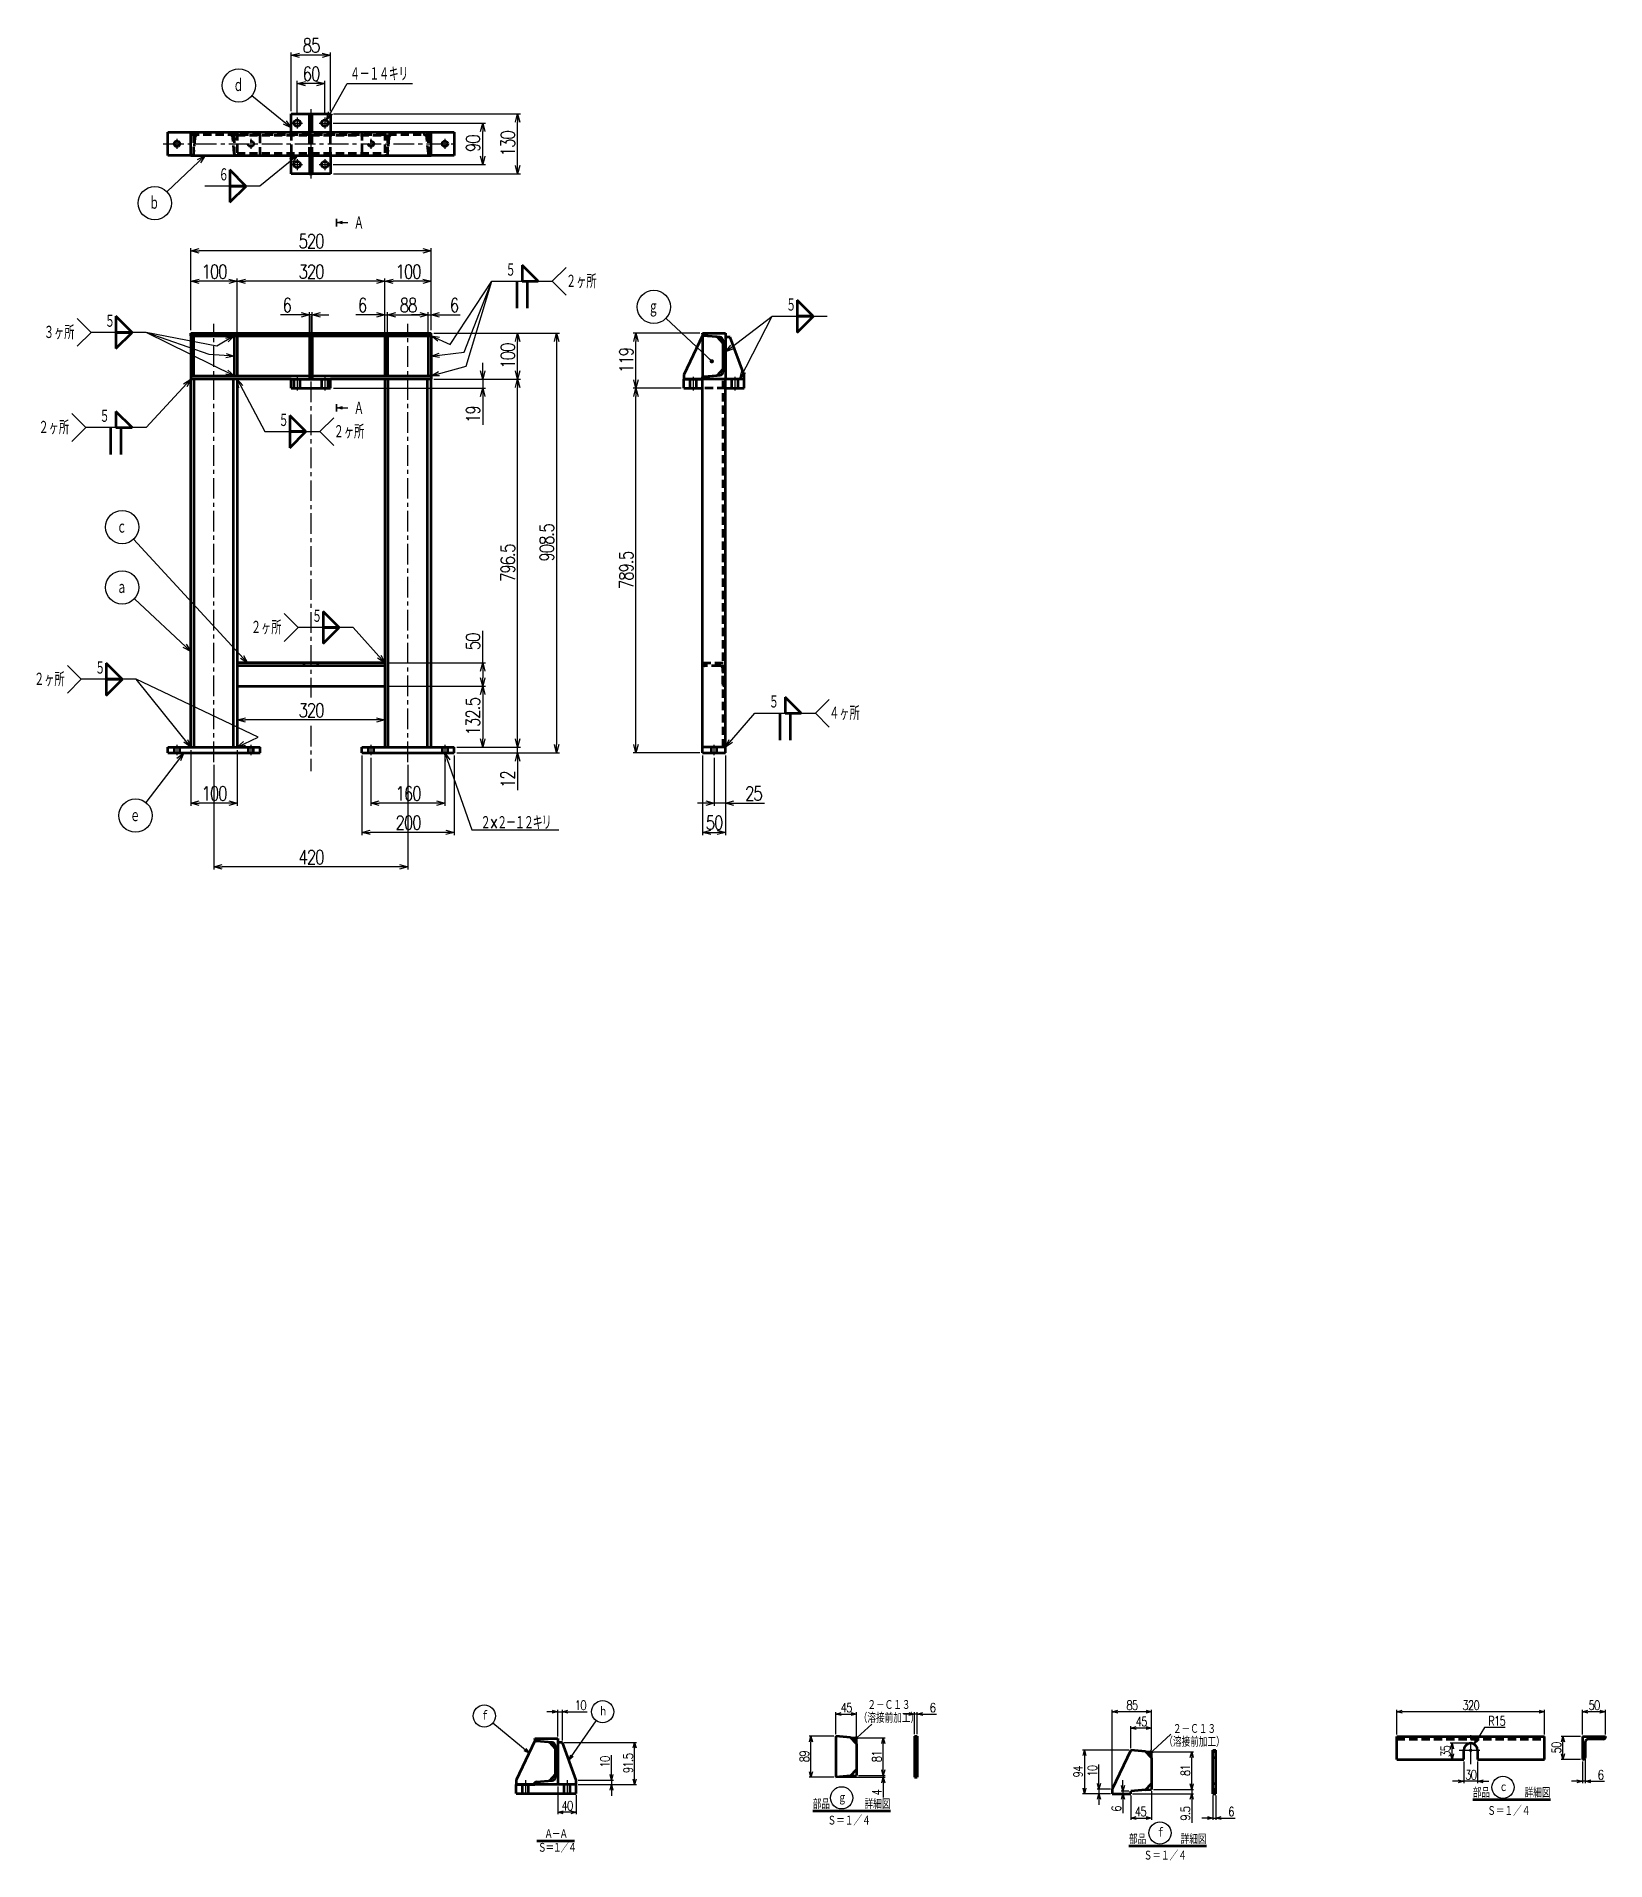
# Model space of a CAD drawing. Header units: millimetres. Extents: x -284 to 3112, y -2398 to 1551.
import ezdxf

# ---------------------------------------------------------------- set-up
doc = ezdxf.new("R2010")
doc.units = ezdxf.units.MM
doc.header["$LTSCALE"] = 1.40315
doc.linetypes.add('CENTER', pattern=[50.8, 31.75, -6.35, 6.35, -6.35])
doc.linetypes.add('DASHED', pattern=[19.05, 12.7, -6.35])
doc.layers.add('NoLayerName_001', color=7, linetype='Continuous')
doc.styles.get("Standard").update_dxf_attribs({"font": 'txt', "bigfont": 'extfont2'})
doc.dimstyles.get("Standard").update_dxf_attribs({"dimtxt": 2.5, "dimasz": 2.5, "dimexe": 1.25, "dimexo": 0.625, "dimtad": 1, "dimdec": 3, "dimzin": 0, "dimdsep": 46, "dimtxsty": 'Standard', "dimcen": 2.5, "dimadec": 0, "dimazin": 0, "dimtfac": 0.75, "dimtdec": 3, "dimtmove": 0, "dimatfit": 3, "dimfxl": 1, "dimarcsym": 0})

msp = doc.modelspace()

# ---------------------------------------------------------------- texts
at = {"layer": 'NoLayerName_001', "color": 2, "linetype": 'Continuous', "lineweight": 50, "char_height": 30, "attachment_point": 7}
for s, insert, line_spacing_factor in [('\\W0.6667;\\T1.2500;Ａ', (402.8759, 1131.6504), 0.6), ('\\W0.6667;\\T1.2500;Ａ', (402.8759, 730.7607), 0.6), ('\\A1;\\W0.6667;\\T0.8750;２×２－１２キリ', (677.1792, -166.2149), 0.72)]:
    msp.add_mtext(s, dxfattribs=dict(at, insert=insert, line_spacing_factor=line_spacing_factor))
at = {"layer": 'NoLayerName_001', "color": 2, "lineweight": 50, "char_height": 20}
for s, insert, attachment_point in [('\\A1;\\W0.6667;\\L部品\u3000\u3000\u3000\u3000詳細図\\l', (2825.0245, -2251.4472), 4), ('\\A1;\\W0.6667;\\L部品\u3000\u3000\u3000\u3000詳細図\\l', (1396.2982, -2276.0054), 4), ('\\A1;\\W0.6667;Ｓ＝１／４', (2856.2466, -2290.902), 4), ('\\A1;\\W0.6667;Ｓ＝１／４', (1428.2982, -2311.8145), 4), ('\\A1;\\W0.6667;\\T0.8750;\\L\u3000Ａ－Ａ\u3000\\l', (798.9424, -2350.8731), 7), ('\\A1;\\W0.6667;\\T0.8750;Ｓ＝１／４', (801.2467, -2380.8731), 7), ('\\A1;\\W0.6667;\\L部品\u3000\u3000\u3000\u3000詳細図\\l', (2080.6423, -2352.0449), 4), ('\\A1;\\W0.6667;Ｓ＝１／４', (2112.6423, -2387.5884), 4)]:
    msp.add_mtext(s, dxfattribs=dict(at, insert=insert, attachment_point=attachment_point))

# ---------------------------------------------------------------- blocks, each defined once
blk = doc.blocks.new('_OPEN30')
at = {"color": 0, "linetype": 'ByBlock', "lineweight": -2}
for p, q in [((-1, 0.267949), (0, 0)), ((0, 0), (-1, -0.267949)), ((0, 0), (-1, 0))]:
    blk.add_line(p, q, dxfattribs=at)
blk = doc.blocks.new('*D118')
at = {"layer": 'Defpoints', "color": 0}
for p in [(50, 1086.5), (50, 908.5), (570, 908.5)]:
    blk.add_point(p, dxfattribs=at)
at = {"layer": 'NoLayerName_001', "color": 0, "linetype": 'Continuous', "lineweight": 25}
for p, q in [((50, 914.5), (50, 1092.5)), ((552, 1086.5), (68, 1086.5)), ((570, 914.5), (570, 1092.5))]:
    blk.add_line(p, q, dxfattribs=at)
at = {"layer": 'NoLayerName_001', "color": 0, "lineweight": 25, "xscale": 18, "yscale": 18, "zscale": 18, "rotation": 180}
blk.add_blockref('_OPEN30', (50, 1086.5), dxfattribs=at)
at = {"layer": 'NoLayerName_001', "color": 0, "lineweight": 25, "xscale": 18, "yscale": 18, "zscale": 18}
blk.add_blockref('_OPEN30', (570, 1086.5), dxfattribs=at)
at = {"layer": 'NoLayerName_001', "color": 2, "lineweight": 50, "insert": (310, 1107.5), "char_height": 30, "attachment_point": 5}
blk.add_mtext('\\W0.8000;\\T0.8750;520', dxfattribs=at)
blk = doc.blocks.new('*D119')
at = {"layer": 'Defpoints', "color": 0}
for p in [(50, 1020.6), (50, 908.5), (150, 900)]:
    blk.add_point(p, dxfattribs=at)
at = {"layer": 'NoLayerName_001', "color": 0, "linetype": 'Continuous', "lineweight": 25}
for p, q in [((50, 914.5), (50, 1026.6)), ((150, 906), (150, 1026.6)), ((132, 1020.6), (68, 1020.6))]:
    blk.add_line(p, q, dxfattribs=at)
at = {"layer": 'NoLayerName_001', "color": 0, "lineweight": 25, "xscale": 18, "yscale": 18, "zscale": 18, "rotation": 180}
blk.add_blockref('_OPEN30', (50, 1020.6), dxfattribs=at)
at = {"layer": 'NoLayerName_001', "color": 0, "lineweight": 25, "xscale": 18, "yscale": 18, "zscale": 18}
blk.add_blockref('_OPEN30', (150, 1020.6), dxfattribs=at)
at = {"layer": 'NoLayerName_001', "color": 2, "lineweight": 50, "insert": (100, 1041.6), "char_height": 30, "attachment_point": 5}
blk.add_mtext('\\W0.8000;\\T0.8750;100', dxfattribs=at)
blk = doc.blocks.new('*D120')
at = {"layer": 'Defpoints', "color": 0}
for p in [(150, 1020.6), (150, 902.6), (470, 900)]:
    blk.add_point(p, dxfattribs=at)
at = {"layer": 'NoLayerName_001', "color": 0, "linetype": 'Continuous', "lineweight": 25}
for p, q in [((150, 908.6), (150, 1026.6)), ((470, 906), (470, 1026.6)), ((452, 1020.6), (168, 1020.6))]:
    blk.add_line(p, q, dxfattribs=at)
at = {"layer": 'NoLayerName_001', "color": 0, "lineweight": 25, "xscale": 18, "yscale": 18, "zscale": 18, "rotation": 180}
blk.add_blockref('_OPEN30', (150, 1020.6), dxfattribs=at)
at = {"layer": 'NoLayerName_001', "color": 0, "lineweight": 25, "xscale": 18, "yscale": 18, "zscale": 18}
blk.add_blockref('_OPEN30', (470, 1020.6), dxfattribs=at)
at = {"layer": 'NoLayerName_001', "color": 2, "lineweight": 50, "insert": (310, 1041.6), "char_height": 30, "attachment_point": 5}
blk.add_mtext('\\W0.8000;\\T0.8750;320', dxfattribs=at)
blk = doc.blocks.new('*D121')
at = {"layer": 'Defpoints', "color": 0}
for p in [(470, 1020.6), (570, 908.5), (470, 902.6)]:
    blk.add_point(p, dxfattribs=at)
at = {"layer": 'NoLayerName_001', "color": 0, "linetype": 'Continuous', "lineweight": 25}
for p, q in [((470, 908.6), (470, 1026.6)), ((570, 914.5), (570, 1026.6)), ((552, 1020.6), (488, 1020.6))]:
    blk.add_line(p, q, dxfattribs=at)
at = {"layer": 'NoLayerName_001', "color": 0, "lineweight": 25, "xscale": 18, "yscale": 18, "zscale": 18, "rotation": 180}
blk.add_blockref('_OPEN30', (470, 1020.6), dxfattribs=at)
at = {"layer": 'NoLayerName_001', "color": 0, "lineweight": 25, "xscale": 18, "yscale": 18, "zscale": 18}
blk.add_blockref('_OPEN30', (570, 1020.6), dxfattribs=at)
at = {"layer": 'NoLayerName_001', "color": 2, "lineweight": 50, "insert": (520, 1041.6), "char_height": 30, "attachment_point": 5}
blk.add_mtext('\\W0.8000;\\T0.8750;100', dxfattribs=at)
blk = doc.blocks.new('*D122')
at = {"layer": 'Defpoints', "color": 0}
for p in [(564, 948), (476, 900), (564, 902.6)]:
    blk.add_point(p, dxfattribs=at)
at = {"layer": 'NoLayerName_001', "color": 0, "linetype": 'Continuous', "lineweight": 25}
for p, q in [((476, 906), (476, 954)), ((494, 948), (546, 948)), ((564, 908.6), (564, 954))]:
    blk.add_line(p, q, dxfattribs=at)
at = {"layer": 'NoLayerName_001', "color": 0, "lineweight": 25, "xscale": 18, "yscale": 18, "zscale": 18, "rotation": 180}
blk.add_blockref('_OPEN30', (476, 948), dxfattribs=at)
at = {"layer": 'NoLayerName_001', "color": 0, "lineweight": 25, "xscale": 18, "yscale": 18, "zscale": 18}
blk.add_blockref('_OPEN30', (564, 948), dxfattribs=at)
at = {"layer": 'NoLayerName_001', "color": 2, "lineweight": 50, "insert": (520, 969), "char_height": 30, "attachment_point": 5}
blk.add_mtext('\\W0.8000;\\T0.8750;88', dxfattribs=at)
blk = doc.blocks.new('*D123')
at = {"layer": 'Defpoints', "color": 0}
for p in [(476, 948), (470, 902.6), (476, 902.6)]:
    blk.add_point(p, dxfattribs=at)
at = {"layer": 'NoLayerName_001', "color": 0, "linetype": 'Continuous', "lineweight": 25}
for p, q in [((470, 948), (407.1, 948)), ((452, 948), (434, 948)), ((470, 908.6), (470, 954)), ((470, 948), (476, 948)), ((476, 908.6), (476, 954)), ((494, 948), (512, 948))]:
    blk.add_line(p, q, dxfattribs=at)
at = {"layer": 'NoLayerName_001', "color": 0, "lineweight": 25, "xscale": 18, "yscale": 18, "zscale": 18}
blk.add_blockref('_OPEN30', (470, 948), dxfattribs=at)
at = {"layer": 'NoLayerName_001', "color": 0, "lineweight": 25, "xscale": 18, "yscale": 18, "zscale": 18, "rotation": 180}
blk.add_blockref('_OPEN30', (476, 948), dxfattribs=at)
at = {"layer": 'NoLayerName_001', "color": 2, "lineweight": 50, "insert": (420.6, 969), "char_height": 30, "attachment_point": 5}
blk.add_mtext('\\W0.8000;\\T0.8750;6', dxfattribs=at)
blk = doc.blocks.new('*D124')
at = {"layer": 'Defpoints', "color": 0}
for p in [(307, 948), (307, 902.6), (313, 902.6)]:
    blk.add_point(p, dxfattribs=at)
at = {"layer": 'NoLayerName_001', "color": 0, "linetype": 'Continuous', "lineweight": 25}
for p, q in [((307, 948), (244.1, 948)), ((289, 948), (271, 948)), ((307, 908.6), (307, 954)), ((313, 948), (307, 948)), ((313, 908.6), (313, 954)), ((331, 948), (349, 948))]:
    blk.add_line(p, q, dxfattribs=at)
at = {"layer": 'NoLayerName_001', "color": 0, "lineweight": 25, "xscale": 18, "yscale": 18, "zscale": 18}
blk.add_blockref('_OPEN30', (307, 948), dxfattribs=at)
at = {"layer": 'NoLayerName_001', "color": 0, "lineweight": 25, "xscale": 18, "yscale": 18, "zscale": 18, "rotation": 180}
blk.add_blockref('_OPEN30', (313, 948), dxfattribs=at)
at = {"layer": 'NoLayerName_001', "color": 2, "lineweight": 50, "insert": (257.6, 969), "char_height": 30, "attachment_point": 5}
blk.add_mtext('\\W0.8000;\\T0.8750;6', dxfattribs=at)
blk = doc.blocks.new('*D125')
at = {"layer": 'Defpoints', "color": 0}
for p in [(570, 948), (570, 908.5), (564, 900)]:
    blk.add_point(p, dxfattribs=at)
at = {"layer": 'NoLayerName_001', "color": 0, "linetype": 'Continuous', "lineweight": 25}
for p, q in [((546, 948), (528, 948)), ((564, 906), (564, 954)), ((564, 948), (570, 948)), ((570, 914.5), (570, 954)), ((570, 948), (632.9, 948)), ((588, 948), (606, 948))]:
    blk.add_line(p, q, dxfattribs=at)
at = {"layer": 'NoLayerName_001', "color": 0, "lineweight": 25, "xscale": 18, "yscale": 18, "zscale": 18}
blk.add_blockref('_OPEN30', (564, 948), dxfattribs=at)
at = {"layer": 'NoLayerName_001', "color": 0, "lineweight": 25, "xscale": 18, "yscale": 18, "zscale": 18, "rotation": 180}
blk.add_blockref('_OPEN30', (570, 948), dxfattribs=at)
at = {"layer": 'NoLayerName_001', "color": 2, "lineweight": 50, "insert": (619.4, 969), "char_height": 30, "attachment_point": 5}
blk.add_mtext('\\W0.8000;\\T0.8750;6', dxfattribs=at)
blk = doc.blocks.new('*D126')
at = {"layer": 'Defpoints', "color": 0}
for p in [(570, 908.5), (757.3, 908.5), (570, 808.5)]:
    blk.add_point(p, dxfattribs=at)
at = {"layer": 'NoLayerName_001', "color": 0, "linetype": 'Continuous', "lineweight": 25}
for p, q in [((576, 908.5), (763.3, 908.5)), ((757.3, 826.5), (757.3, 890.5)), ((576, 808.5), (763.3, 808.5))]:
    blk.add_line(p, q, dxfattribs=at)
at = {"layer": 'NoLayerName_001', "color": 0, "lineweight": 25, "xscale": 18, "yscale": 18, "zscale": 18}
for p, rotation in [((757.3, 908.5), 90), ((757.3, 808.5), 270)]:
    blk.add_blockref('_OPEN30', p, dxfattribs=dict(at, rotation=rotation))
at = {"layer": 'NoLayerName_001', "color": 2, "lineweight": 50, "insert": (736.3, 858.5), "char_height": 30, "attachment_point": 5, "rotation": 90}
blk.add_mtext('\\W0.8000;\\T0.8750;100', dxfattribs=at)
blk = doc.blocks.new('*D127')
at = {"layer": 'Defpoints', "color": 0}
for p in [(570, 908.5), (620, 0), (841.8, 0)]:
    blk.add_point(p, dxfattribs=at)
at = {"layer": 'NoLayerName_001', "color": 0, "linetype": 'Continuous', "lineweight": 25}
for p, q in [((576, 908.5), (847.8, 908.5)), ((841.8, 890.5), (841.8, 18)), ((626, 0), (847.8, 0))]:
    blk.add_line(p, q, dxfattribs=at)
at = {"layer": 'NoLayerName_001', "color": 0, "lineweight": 25, "xscale": 18, "yscale": 18, "zscale": 18}
for p, rotation in [((841.8, 908.5), 90), ((841.8, 0), 270)]:
    blk.add_blockref('_OPEN30', p, dxfattribs=dict(at, rotation=rotation))
at = {"layer": 'NoLayerName_001', "color": 2, "lineweight": 50, "insert": (820.8, 454.2), "char_height": 30, "attachment_point": 5, "rotation": 90}
blk.add_mtext('\\W0.8000;\\T0.8750;908.5', dxfattribs=at)
blk = doc.blocks.new('*D128')
at = {"layer": 'Defpoints', "color": 0}
for p in [(570, 808.5), (757.3, 808.5), (620, 12)]:
    blk.add_point(p, dxfattribs=at)
at = {"layer": 'NoLayerName_001', "color": 0, "linetype": 'Continuous', "lineweight": 25}
for p, q in [((576, 808.5), (763.3, 808.5)), ((757.3, 30), (757.3, 790.5)), ((626, 12), (763.3, 12))]:
    blk.add_line(p, q, dxfattribs=at)
at = {"layer": 'NoLayerName_001', "color": 0, "lineweight": 25, "xscale": 18, "yscale": 18, "zscale": 18}
for p, rotation in [((757.3, 808.5), 90), ((757.3, 12), 270)]:
    blk.add_blockref('_OPEN30', p, dxfattribs=dict(at, rotation=rotation))
at = {"layer": 'NoLayerName_001', "color": 2, "lineweight": 50, "insert": (736.3, 410.2), "char_height": 30, "attachment_point": 5, "rotation": 90}
blk.add_mtext('\\W0.8000;\\T0.8750;796.5', dxfattribs=at)
blk = doc.blocks.new('*D129')
at = {"layer": 'Defpoints', "color": 0}
for p in [(470, 194.5), (470, 144.5), (681.9, 144.5)]:
    blk.add_point(p, dxfattribs=at)
at = {"layer": 'NoLayerName_001', "color": 0, "linetype": 'Continuous', "lineweight": 25}
for p, q in [((681.9, 194.5), (681.9, 264)), ((476, 194.5), (687.9, 194.5)), ((681.9, 176.5), (681.9, 162.5)), ((476, 144.5), (687.9, 144.5))]:
    blk.add_line(p, q, dxfattribs=at)
at = {"layer": 'NoLayerName_001', "color": 0, "lineweight": 25, "xscale": 18, "yscale": 18, "zscale": 18}
for p, rotation in [((681.9, 194.5), 90), ((681.9, 144.5), 270)]:
    blk.add_blockref('_OPEN30', p, dxfattribs=dict(at, rotation=rotation))
at = {"layer": 'NoLayerName_001', "color": 2, "lineweight": 50, "insert": (660.9, 240), "char_height": 30, "attachment_point": 5, "rotation": 90}
blk.add_mtext('\\W0.8000;\\T0.8750;50', dxfattribs=at)
blk = doc.blocks.new('*D130')
at = {"layer": 'Defpoints', "color": 0}
for p in [(150, 71.1), (150, 12), (470, 12)]:
    blk.add_point(p, dxfattribs=at)
at = {"layer": 'NoLayerName_001', "color": 0, "linetype": 'Continuous', "lineweight": 25}
blk.add_line((452, 71.1), (168, 71.1), dxfattribs=at)
at = {"layer": 'NoLayerName_001', "color": 0, "lineweight": 25, "xscale": 18, "yscale": 18, "zscale": 18}
for p, rotation in [((150, 71.1), 180), ((470, 71.1), 360)]:
    blk.add_blockref('_OPEN30', p, dxfattribs=dict(at, rotation=rotation))
at = {"layer": 'NoLayerName_001', "color": 2, "lineweight": 50, "insert": (310, 92.1), "char_height": 30, "attachment_point": 5}
blk.add_mtext('\\W0.8000;\\T0.8750;320', dxfattribs=at)
blk = doc.blocks.new('*D131')
at = {"layer": 'Defpoints', "color": 0}
for p in [(470, 144.5), (620, 12), (681.9, 12)]:
    blk.add_point(p, dxfattribs=at)
at = {"layer": 'NoLayerName_001', "color": 0, "linetype": 'Continuous', "lineweight": 25}
for p, q in [((476, 144.5), (687.9, 144.5)), ((681.9, 126.5), (681.9, 30)), ((626, 12), (687.9, 12))]:
    blk.add_line(p, q, dxfattribs=at)
at = {"layer": 'NoLayerName_001', "color": 0, "lineweight": 25, "xscale": 18, "yscale": 18, "zscale": 18}
for p, rotation in [((681.9, 144.5), 90), ((681.9, 12), 270)]:
    blk.add_blockref('_OPEN30', p, dxfattribs=dict(at, rotation=rotation))
at = {"layer": 'NoLayerName_001', "color": 2, "lineweight": 50, "insert": (660.9, 78.2), "char_height": 30, "attachment_point": 5, "rotation": 90}
blk.add_mtext('\\W0.8000;\\T0.8750;132.5', dxfattribs=at)
blk = doc.blocks.new('*D132')
at = {"layer": 'Defpoints', "color": 0}
for p in [(620, 12), (620, 0), (757.3, 12)]:
    blk.add_point(p, dxfattribs=at)
at = {"layer": 'NoLayerName_001', "color": 0, "linetype": 'Continuous', "lineweight": 25}
for p, q in [((757.3, 30), (757.3, 48)), ((626, 12), (763.3, 12)), ((757.3, 0), (757.3, 12)), ((626, 0), (763.3, 0)), ((757.3, 0), (757.3, -80.6)), ((757.3, -18), (757.3, -36))]:
    blk.add_line(p, q, dxfattribs=at)
at = {"layer": 'NoLayerName_001', "color": 0, "lineweight": 25, "xscale": 18, "yscale": 18, "zscale": 18}
for p, rotation in [((757.3, 12), 270), ((757.3, 0), 90)]:
    blk.add_blockref('_OPEN30', p, dxfattribs=dict(at, rotation=rotation))
at = {"layer": 'NoLayerName_001', "color": 2, "lineweight": 50, "insert": (736.3, -58.3), "char_height": 30, "attachment_point": 5, "rotation": 90}
blk.add_mtext('\\W0.8000;\\T0.8750;12', dxfattribs=at)
blk = doc.blocks.new('*D133')
at = {"layer": 'Defpoints', "color": 0}
for p in [(440, -5), (600, -5), (440, -108.9)]:
    blk.add_point(p, dxfattribs=at)
at = {"layer": 'NoLayerName_001', "color": 0, "linetype": 'Continuous', "lineweight": 25}
for p, q in [((440, -11), (440, -114.9)), ((600, -11), (600, -114.9)), ((582, -108.9), (458, -108.9))]:
    blk.add_line(p, q, dxfattribs=at)
at = {"layer": 'NoLayerName_001', "color": 0, "lineweight": 25, "xscale": 18, "yscale": 18, "zscale": 18}
for p, rotation in [((440, -108.9), 180), ((600, -108.9), 360)]:
    blk.add_blockref('_OPEN30', p, dxfattribs=dict(at, rotation=rotation))
at = {"layer": 'NoLayerName_001', "color": 2, "lineweight": 50, "insert": (520, -87.9), "char_height": 30, "attachment_point": 5}
blk.add_mtext('\\W0.8000;\\T0.8750;160', dxfattribs=at)
blk = doc.blocks.new('*D134')
at = {"layer": 'Defpoints', "color": 0}
for p in [(420, 0), (620, 0), (420, -172.2)]:
    blk.add_point(p, dxfattribs=at)
at = {"layer": 'NoLayerName_001', "color": 0, "linetype": 'Continuous', "lineweight": 25}
for p, q in [((420, -6), (420, -178.2)), ((620, -6), (620, -178.2)), ((602, -172.2), (438, -172.2))]:
    blk.add_line(p, q, dxfattribs=at)
at = {"layer": 'NoLayerName_001', "color": 0, "lineweight": 25, "xscale": 18, "yscale": 18, "zscale": 18}
for p, rotation in [((420, -172.2), 180), ((620, -172.2), 360)]:
    blk.add_blockref('_OPEN30', p, dxfattribs=dict(at, rotation=rotation))
at = {"layer": 'NoLayerName_001', "color": 2, "lineweight": 50, "insert": (520, -151.2), "char_height": 30, "attachment_point": 5}
blk.add_mtext('\\W0.8000;\\T0.8750;200', dxfattribs=at)
blk = doc.blocks.new('*D135')
at = {"layer": 'Defpoints', "color": 0}
for p in [(100, -20), (520, -20), (100, -246.8)]:
    blk.add_point(p, dxfattribs=at)
at = {"layer": 'NoLayerName_001', "color": 0, "linetype": 'Continuous', "lineweight": 25}
for p, q in [((100, -26), (100, -252.8)), ((520, -26), (520, -252.8)), ((502, -246.8), (118, -246.8))]:
    blk.add_line(p, q, dxfattribs=at)
at = {"layer": 'NoLayerName_001', "color": 0, "lineweight": 25, "xscale": 18, "yscale": 18, "zscale": 18}
for p, rotation in [((100, -246.8), 180), ((520, -246.8), 360)]:
    blk.add_blockref('_OPEN30', p, dxfattribs=dict(at, rotation=rotation))
at = {"layer": 'NoLayerName_001', "color": 2, "lineweight": 50, "insert": (310, -225.8), "char_height": 30, "attachment_point": 5}
blk.add_mtext('\\W0.8000;\\T0.8750;420', dxfattribs=at)
blk = doc.blocks.new('*D136')
at = {"layer": 'Defpoints', "color": 0}
for p in [(50, 12), (150, 12), (50, -108.9)]:
    blk.add_point(p, dxfattribs=at)
at = {"layer": 'NoLayerName_001', "color": 0, "linetype": 'Continuous', "lineweight": 25}
for p, q in [((50, 6), (50, -114.9)), ((150, 6), (150, -114.9)), ((132, -108.9), (68, -108.9))]:
    blk.add_line(p, q, dxfattribs=at)
at = {"layer": 'NoLayerName_001', "color": 0, "lineweight": 25, "xscale": 18, "yscale": 18, "zscale": 18}
for p, rotation in [((50, -108.9), 180), ((150, -108.9), 360)]:
    blk.add_blockref('_OPEN30', p, dxfattribs=dict(at, rotation=rotation))
at = {"layer": 'NoLayerName_001', "color": 2, "lineweight": 50, "insert": (100, -87.9), "char_height": 30, "attachment_point": 5}
blk.add_mtext('\\W0.8000;\\T0.8750;100', dxfattribs=at)
blk = doc.blocks.new('*D137')
at = {"layer": 'Defpoints', "color": 0}
for p in [(352.5, 808.5), (352.5, 789.5), (681.9, 789.5)]:
    blk.add_point(p, dxfattribs=at)
at = {"layer": 'NoLayerName_001', "color": 0, "linetype": 'Continuous', "lineweight": 25}
for p, q in [((681.9, 826.5), (681.9, 844.5)), ((681.9, 808.5), (681.9, 789.5)), ((358.5, 789.5), (687.9, 789.5)), ((681.9, 789.5), (681.9, 710.1)), ((681.9, 771.5), (681.9, 753.5))]:
    blk.add_line(p, q, dxfattribs=at)
at = {"layer": 'NoLayerName_001', "color": 0, "lineweight": 25, "xscale": 18, "yscale": 18, "zscale": 18}
for p, rotation in [((681.9, 808.5), 270), ((681.9, 789.5), 90)]:
    blk.add_blockref('_OPEN30', p, dxfattribs=dict(at, rotation=rotation))
at = {"layer": 'NoLayerName_001', "color": 2, "lineweight": 50, "insert": (660.9, 731.8), "char_height": 30, "attachment_point": 5, "rotation": 90}
blk.add_mtext('\\W0.8000;\\T0.8750;19', dxfattribs=at)
blk = doc.blocks.new('JZB_0012')
at = {"layer": 'NoLayerName_001', "color": 7, "linetype": 'Continuous', "lineweight": 50}
for p, q in [((0, 0), (0, 12)), ((0, 12), (200, 12)), ((0, 0), (200, 0)), ((200, 0), (200, 12))]:
    blk.add_line(p, q, dxfattribs=at)
blk = doc.blocks.new('JZB_0013')
at = {"layer": 'NoLayerName_001', "color": 7, "linetype": 'Continuous', "lineweight": 50}
for p, q in [((0, 0), (0, 12)), ((0, 12), (200, 12)), ((0, 0), (200, 0)), ((200, 0), (200, 12))]:
    blk.add_line(p, q, dxfattribs=at)
blk = doc.blocks.new('JZB_0014')
at = {"layer": 'NoLayerName_001', "color": 7, "linetype": 'Continuous', "lineweight": 50}
for p, q in [((0, 19), (85, 19)), ((0, 0), (0, 19)), ((0, 0), (85, 0)), ((85, 0), (85, 19))]:
    blk.add_line(p, q, dxfattribs=at)
blk = doc.blocks.new('JZB_0015')
at = {"layer": 'NoLayerName_001', "color": 7, "linetype": 'Continuous', "lineweight": 50}
for p, q in [((0, 796.5), (0, 0)), ((7.5, 0), (7.5, 796.5)), ((92.5, 0), (92.5, 796.5)), ((100, 0), (100, 796.5))]:
    blk.add_line(p, q, dxfattribs=at)
blk = doc.blocks.new('JZB_0016')
at = {"layer": 'NoLayerName_001', "color": 7, "linetype": 'Continuous', "lineweight": 50}
for p, q in [((0, 0), (0, 796.5)), ((7.5, 0), (7.5, 796.5)), ((92.5, 0), (92.5, 796.5)), ((100, 796.5), (100, 0))]:
    blk.add_line(p, q, dxfattribs=at)
blk = doc.blocks.new('JZB_0017')
at = {"layer": 'NoLayerName_001', "color": 7, "linetype": 'Continuous', "lineweight": 50}
for p, q in [((0, 100), (520, 100)), ((0, 94.1), (0, 100)), ((0, 94.1), (520, 94.1)), ((520, 94.1), (520, 100)), ((0, 7.5), (257, 7.5)), ((0, 7.5), (0, 0)), ((217.5, 0), (0, 0)), ((263, 7.5), (520, 7.5)), ((520, 7.5), (520, 0)), ((520, 0), (302.5, 0))]:
    blk.add_line(p, q, dxfattribs=at)
blk = doc.blocks.new('JZB_0018')
at = {"layer": 'NoLayerName_001', "color": 3, "linetype": 'DASHED', "lineweight": 50}
for p, q in [((0, 17), (0, 5)), ((12, 5), (12, 17))]:
    blk.add_line(p, q, dxfattribs=at)
at = {"layer": 'NoLayerName_001', "color": 4, "linetype": 'CENTER', "lineweight": 25}
blk.add_line((6, 22), (6, 0), dxfattribs=at)
blk = doc.blocks.new('JZB_0019')
at = {"layer": 'NoLayerName_001', "color": 3, "linetype": 'DASHED', "lineweight": 50}
for p, q in [((0, 17), (0, 5)), ((12, 5), (12, 17))]:
    blk.add_line(p, q, dxfattribs=at)
at = {"layer": 'NoLayerName_001', "color": 4, "linetype": 'CENTER', "lineweight": 25}
blk.add_line((6, 22), (6, 0), dxfattribs=at)
blk = doc.blocks.new('JZB_0020')
at = {"layer": 'NoLayerName_001', "color": 3, "linetype": 'DASHED', "lineweight": 50}
for p, q in [((0, 17), (0, 5)), ((12, 5), (12, 17))]:
    blk.add_line(p, q, dxfattribs=at)
at = {"layer": 'NoLayerName_001', "color": 4, "linetype": 'CENTER', "lineweight": 25}
blk.add_line((6, 22), (6, 0), dxfattribs=at)
blk = doc.blocks.new('JZB_0021')
at = {"layer": 'NoLayerName_001', "color": 3, "linetype": 'DASHED', "lineweight": 50}
for p, q in [((0, 17), (0, 5)), ((12, 5), (12, 17))]:
    blk.add_line(p, q, dxfattribs=at)
at = {"layer": 'NoLayerName_001', "color": 4, "linetype": 'CENTER', "lineweight": 25}
blk.add_line((6, 22), (6, 0), dxfattribs=at)
blk = doc.blocks.new('JZB_0022')
at = {"layer": 'NoLayerName_001', "color": 3, "linetype": 'DASHED', "lineweight": 50}
for p, q in [((0, 24), (0, 5)), ((14, 5), (14, 24))]:
    blk.add_line(p, q, dxfattribs=at)
at = {"layer": 'NoLayerName_001', "color": 4, "linetype": 'CENTER', "lineweight": 25}
blk.add_line((7, 29), (7, 0), dxfattribs=at)
blk = doc.blocks.new('JZB_0023')
at = {"layer": 'NoLayerName_001', "color": 3, "linetype": 'DASHED', "lineweight": 50}
for p, q in [((0, 24), (0, 5)), ((14, 5), (14, 24))]:
    blk.add_line(p, q, dxfattribs=at)
at = {"layer": 'NoLayerName_001', "color": 4, "linetype": 'CENTER', "lineweight": 25}
blk.add_line((7, 29), (7, 0), dxfattribs=at)
blk = doc.blocks.new('JZB_0024')
at = {"layer": 'NoLayerName_001', "color": 4, "linetype": 'CENTER', "lineweight": 25}
blk.add_line((0, 29), (0, 0), dxfattribs=at)
blk = doc.blocks.new('JZB_0025')
at = {"layer": 'NoLayerName_001', "color": 4, "linetype": 'CENTER', "lineweight": 25}
blk.add_line((0, 29), (0, 0), dxfattribs=at)
blk = doc.blocks.new('JZB_0026')
at = {"layer": 'NoLayerName_001', "color": 7, "linetype": 'Continuous', "lineweight": 50}
for p, q in [((0, 86.6), (0, 0)), ((6, 86.6), (6, 0))]:
    blk.add_line(p, q, dxfattribs=at)
blk = doc.blocks.new('JZB_0027')
at = {"layer": 'NoLayerName_001', "color": 7, "linetype": 'Continuous', "lineweight": 50}
for p, q in [((0, 86.6), (0, 0)), ((6, 86.6), (6, 0))]:
    blk.add_line(p, q, dxfattribs=at)
blk = doc.blocks.new('JZB_0028')
at = {"layer": 'NoLayerName_001', "color": 7, "linetype": 'Continuous', "lineweight": 50}
for p, q in [((0, 94.1), (0, 0)), ((6, 94.1), (6, 0)), ((6, 0), (0, 0))]:
    blk.add_line(p, q, dxfattribs=at)
blk = doc.blocks.new('JZB_0029')
at = {"layer": 'NoLayerName_001', "color": 7, "linetype": 'Continuous', "lineweight": 50}
for p, q in [((0, 86.6), (0, 0)), ((6, 86.6), (6, 0))]:
    blk.add_line(p, q, dxfattribs=at)
blk = doc.blocks.new('JZB_0030')
at = {"layer": 'NoLayerName_001', "color": 7, "linetype": 'Continuous', "lineweight": 50}
for p, q in [((0, 88.6), (0, 2)), ((6, 88.9), (6, 0))]:
    blk.add_line(p, q, dxfattribs=at)
blk = doc.blocks.new('JZB_0031')
at = {"layer": 'NoLayerName_001', "color": 7, "linetype": 'Continuous', "lineweight": 50}
for p, q in [((320, 50), (0, 50)), ((0, 50), (0, 0)), ((320, 44), (0, 44)), ((145, 44), (145, 50)), ((175, 44), (175, 50)), ((320, 50), (320, 0)), ((0, 0), (320, 0))]:
    blk.add_line(p, q, dxfattribs=at)
blk = doc.blocks.new('DIM_0002')
at = {"color": 3, "linetype": 'Continuous', "lineweight": 25}
for points in [[(140.5, 171.9), (58, 64.5)], [(125.7, 160.5), (140.5, 171.9), (133.4, 154.6)]]:
    blk.add_lwpolyline(points, dxfattribs=at)
blk.add_circle((36, 36), 36, dxfattribs=at)
at = {"color": 2, "linetype": 'Continuous', "lineweight": 50, "width": 0.666667}
blk.add_text('ｅ', height=30, dxfattribs=at).set_placement((24, 21))
blk = doc.blocks.new('DIM_0003')
at = {"color": 2, "linetype": 'Continuous', "lineweight": 50}
for p, q in [((197, 239.4), (197, 204.6)), ((231.8, 204.6), (197, 239.4)), ((185.4, 204.6), (185.4, 146.4)), ((197, 204.6), (231.8, 204.6)), ((208.6, 146.4), (208.6, 204.6))]:
    blk.add_line(p, q, dxfattribs=at)
at = {"color": 3, "linetype": 'Continuous', "lineweight": 25}
for points in [[(0, 42.5), (71.5, 51), (131.4, 204.6), (262.2, 204.6)], [(0, 86.6), (41.5, 67.6), (131.4, 204.6)], [(0, 0), (76.2, 20.6), (131.4, 204.6)], [(292.2, 234.6), (262.2, 204.6), (292.2, 174.6)], [(14.4, 74.8), (0, 86.6), (18.4, 83.5)], [(18.4, 39.8), (0, 42.5), (17.3, 49.4)], [(18.6, 0.1), (0, 0), (16.1, 9.4)]]:
    blk.add_lwpolyline(points, dxfattribs=at)
at = {"color": 2, "linetype": 'Continuous', "lineweight": 50, "width": 0.666667}
for s, p in [('５', (161.4, 213.9)), ('２ヶ所', (292.2, 189.6))]:
    blk.add_text(s, height=30, dxfattribs=at).set_placement(p)
blk = doc.blocks.new('DIM_0004')
at = {"color": 2, "linetype": 'Continuous', "lineweight": 50}
for p, q in [((156, 111.6), (156, 76.8)), ((190.8, 76.8), (156, 111.6)), ((156, 76.8), (190.8, 76.8)), ((156, 76.8), (156, 41.9)), ((191.2, 76.8), (156, 76.8)), ((156, 41.9), (191.2, 76.8))]:
    blk.add_line(p, q, dxfattribs=at)
at = {"color": 3, "linetype": 'Continuous', "lineweight": 25}
for points in [[(72, 106.8), (102, 76.8), (72, 46.8)], [(289.8, 0), (221.2, 76.8), (102, 76.8)], [(281.4, 16.6), (289.8, 0), (274.2, 10.2)]]:
    blk.add_lwpolyline(points, dxfattribs=at)
at = {"color": 2, "linetype": 'Continuous', "lineweight": 50, "width": 0.666667}
for s, p in [('２ヶ所', (0, 61.8)), ('５', (132, 86.1))]:
    blk.add_text(s, height=30, dxfattribs=at).set_placement(p)
blk = doc.blocks.new('DIM_0005')
at = {"color": 2, "linetype": 'Continuous', "lineweight": 50}
for p, q in [((156, 182), (156, 147.1)), ((190.8, 147.1), (156, 182)), ((156, 147.1), (190.8, 147.1)), ((156, 147.1), (156, 112.2)), ((191.2, 147.1), (156, 147.1)), ((156, 112.2), (191.2, 147.1))]:
    blk.add_line(p, q, dxfattribs=at)
at = {"color": 3, "linetype": 'Continuous', "lineweight": 25}
for points in [[(72, 177.1), (102, 147.1), (72, 117.1)], [(339.2, 0), (221.2, 147.1), (102, 147.1)], [(439.2, 0), (484.6, 21.9), (221.2, 147.1)], [(331.7, 17.1), (339.2, 0), (324.2, 11)], [(457.5, 3.5), (439.2, 0), (453.3, 12.2)]]:
    blk.add_lwpolyline(points, dxfattribs=at)
at = {"color": 2, "linetype": 'Continuous', "lineweight": 50, "width": 0.666667}
for s, p in [('２ヶ所', (0, 132.1)), ('５', (132, 156.5))]:
    blk.add_text(s, height=30, dxfattribs=at).set_placement(p)
blk = doc.blocks.new('DIM_0006')
at = {"color": 3, "linetype": 'Continuous', "lineweight": 25}
for points in [[(307.4, 0), (60.4, 267.7)], [(298.7, 16.5), (307.4, 0), (291.7, 10)]]:
    blk.add_lwpolyline(points, dxfattribs=at)
blk.add_circle((36, 294.1), 36, dxfattribs=at)
at = {"color": 2, "linetype": 'Continuous', "lineweight": 50, "width": 0.666667}
blk.add_text('ｃ', height=30, dxfattribs=at).set_placement((24, 279.1))
blk = doc.blocks.new('DIM_0007')
at = {"color": 2, "linetype": 'Continuous', "lineweight": 50}
for p, q in [((167.6, 93.5), (167.6, 58.6)), ((202.4, 58.6), (167.6, 93.5)), ((156, 58.6), (156, 0.5)), ((167.6, 58.6), (202.4, 58.6)), ((179.1, 0.5), (179.1, 58.6))]:
    blk.add_line(p, q, dxfattribs=at)
at = {"color": 3, "linetype": 'Continuous', "lineweight": 25}
for points in [[(329.6, 163), (232.7, 58.6), (102, 58.6)], [(313.8, 153), (329.6, 163), (320.9, 146.5)], [(72, 88.6), (102, 58.6), (72, 28.6)]]:
    blk.add_lwpolyline(points, dxfattribs=at)
at = {"color": 2, "linetype": 'Continuous', "lineweight": 50, "width": 0.666667}
for s, p in [('５', (132, 68)), ('２ヶ所', (0, 43.6))]:
    blk.add_text(s, height=30, dxfattribs=at).set_placement(p)
blk = doc.blocks.new('DIM_0008')
at = {"color": 2, "linetype": 'Continuous', "lineweight": 50}
for p, q in [((156, 128.8), (156, 94)), ((190.8, 94), (156, 128.8)), ((156, 94), (190.8, 94)), ((156, 94), (156, 59.1)), ((191.2, 94), (156, 94)), ((156, 59.1), (191.2, 94))]:
    blk.add_line(p, q, dxfattribs=at)
at = {"color": 3, "linetype": 'Continuous', "lineweight": 25}
for points in [[(72, 124), (102, 94), (72, 64)], [(412, 42.5), (357.6, 45.9), (221.2, 94), (102, 94)], [(412, 86.6), (374, 64.1), (221.2, 94)], [(412, 0), (221.2, 94)], [(394.1, 81.6), (412, 86.6), (399, 73.3)], [(394.4, 48.4), (412, 42.5), (393.8, 38.8)], [(398, 12.3), (412, 0), (393.8, 3.6)]]:
    blk.add_lwpolyline(points, dxfattribs=at)
at = {"color": 2, "linetype": 'Continuous', "lineweight": 50, "width": 0.666667}
for s, p in [('５', (132, 103.3)), ('３ヶ所', (0, 79))]:
    blk.add_text(s, height=30, dxfattribs=at).set_placement(p)
blk = doc.blocks.new('DIM_0009')
at = {"color": 3, "linetype": 'Continuous', "lineweight": 25}
for points in [[(184.5, 0), (62.3, 114.3)], [(174.7, 15.8), (184.5, 0), (168.1, 8.8)]]:
    blk.add_lwpolyline(points, dxfattribs=at)
blk.add_circle((36, 138.9), 36, dxfattribs=at)
at = {"color": 2, "linetype": 'Continuous', "lineweight": 50, "width": 0.666667}
blk.add_text('ａ', height=30, dxfattribs=at).set_placement((24, 123.9))
blk = doc.blocks.new('DIM_0010')
at = {"color": 2, "linetype": 'Continuous', "lineweight": 50}
for p, q in [((114.1, 70), (114.1, 35.2)), ((149, 35.2), (114.1, 70)), ((114.1, 35.2), (149, 35.2)), ((114.1, 35.2), (114.1, 0.3)), ((149.3, 35.2), (114.1, 35.2)), ((114.1, 0.3), (149.3, 35.2))]:
    blk.add_line(p, q, dxfattribs=at)
at = {"color": 3, "linetype": 'Continuous', "lineweight": 25}
for points in [[(4.2, 130.4), (0, 148.5), (12.7, 134.9)], [(0, 148.5), (60.1, 35.2), (179.3, 35.2)], [(209.3, 65.2), (179.3, 35.2), (209.3, 5.2)]]:
    blk.add_lwpolyline(points, dxfattribs=at)
at = {"color": 2, "linetype": 'Continuous', "lineweight": 50, "width": 0.666667}
for s, p in [('５', (90.1, 44.5)), ('２ヶ所', (209.3, 20.2))]:
    blk.add_text(s, height=30, dxfattribs=at).set_placement(p)
blk = doc.blocks.new('*D138')
at = {"layer": 'Defpoints', "color": 0}
for p in [(352, 1363.2), (681.9, 1363.2), (352, 1273.2)]:
    blk.add_point(p, dxfattribs=at)
at = {"layer": 'NoLayerName_001', "color": 0, "linetype": 'Continuous', "lineweight": 25}
for p, q in [((358, 1363.2), (687.9, 1363.2)), ((681.9, 1291.2), (681.9, 1345.2)), ((358, 1273.2), (687.9, 1273.2))]:
    blk.add_line(p, q, dxfattribs=at)
at = {"layer": 'NoLayerName_001', "color": 0, "lineweight": 25, "xscale": 18, "yscale": 18, "zscale": 18}
for p, rotation in [((681.9, 1363.2), 90), ((681.9, 1273.2), 270)]:
    blk.add_blockref('_OPEN30', p, dxfattribs=dict(at, rotation=rotation))
at = {"layer": 'NoLayerName_001', "color": 2, "lineweight": 50, "insert": (660.9, 1318.2), "char_height": 30, "attachment_point": 5, "rotation": 90}
blk.add_mtext('\\W0.8000;\\T0.8750;90', dxfattribs=at)
blk = doc.blocks.new('*D139')
at = {"layer": 'Defpoints', "color": 0}
for p in [(352.5, 1383.2), (757.3, 1383.2), (352.5, 1253.2)]:
    blk.add_point(p, dxfattribs=at)
at = {"layer": 'NoLayerName_001', "color": 0, "linetype": 'Continuous', "lineweight": 25}
for p, q in [((358.5, 1383.2), (763.3, 1383.2)), ((757.3, 1271.2), (757.3, 1365.2)), ((358.5, 1253.2), (763.3, 1253.2))]:
    blk.add_line(p, q, dxfattribs=at)
at = {"layer": 'NoLayerName_001', "color": 0, "lineweight": 25, "xscale": 18, "yscale": 18, "zscale": 18}
for p, rotation in [((757.3, 1383.2), 90), ((757.3, 1253.2), 270)]:
    blk.add_blockref('_OPEN30', p, dxfattribs=dict(at, rotation=rotation))
at = {"layer": 'NoLayerName_001', "color": 2, "lineweight": 50, "insert": (736.3, 1318.2), "char_height": 30, "attachment_point": 5, "rotation": 90}
blk.add_mtext('\\W0.8000;\\T0.8750;130', dxfattribs=at)
blk = doc.blocks.new('*D140')
at = {"layer": 'Defpoints', "color": 0}
for p in [(280, 1448.5), (280, 1375.2), (340, 1375.2)]:
    blk.add_point(p, dxfattribs=at)
at = {"layer": 'NoLayerName_001', "color": 0, "linetype": 'Continuous', "lineweight": 25}
for p, q in [((280, 1381.2), (280, 1454.5)), ((322, 1448.5), (298, 1448.5)), ((340, 1381.2), (340, 1454.5))]:
    blk.add_line(p, q, dxfattribs=at)
at = {"layer": 'NoLayerName_001', "color": 0, "lineweight": 25, "xscale": 18, "yscale": 18, "zscale": 18, "rotation": 180}
blk.add_blockref('_OPEN30', (280, 1448.5), dxfattribs=at)
at = {"layer": 'NoLayerName_001', "color": 0, "lineweight": 25, "xscale": 18, "yscale": 18, "zscale": 18}
blk.add_blockref('_OPEN30', (340, 1448.5), dxfattribs=at)
at = {"layer": 'NoLayerName_001', "color": 2, "lineweight": 50, "insert": (310, 1469.5), "char_height": 30, "attachment_point": 5}
blk.add_mtext('\\W0.8000;\\T0.8750;60', dxfattribs=at)
blk = doc.blocks.new('DIM_0022')
at = {"color": 3, "linetype": 'Continuous', "lineweight": 25}
for points in [[(0, 0), (45.3, 79.2), (186.3, 79.2)], [(13.1, 13.2), (0, 0), (4.7, 18)]]:
    blk.add_lwpolyline(points, dxfattribs=at)
at = {"color": 2, "linetype": 'Continuous', "lineweight": 50, "width": 0.583333}
blk.add_text('４－１４キリ', height=30, dxfattribs=at).set_placement((51.3, 85.2))
blk = doc.blocks.new('*D142')
at = {"layer": 'Defpoints', "color": 0}
for p in [(267.5, 1509.9), (267.5, 1383.2), (352.5, 1383.2)]:
    blk.add_point(p, dxfattribs=at)
at = {"layer": 'NoLayerName_001', "color": 0, "linetype": 'Continuous', "lineweight": 25}
for p, q in [((267.5, 1389.2), (267.5, 1515.9)), ((334.5, 1509.9), (285.5, 1509.9)), ((352.5, 1389.2), (352.5, 1515.9))]:
    blk.add_line(p, q, dxfattribs=at)
at = {"layer": 'NoLayerName_001', "color": 0, "lineweight": 25, "xscale": 18, "yscale": 18, "zscale": 18, "rotation": 180}
blk.add_blockref('_OPEN30', (267.5, 1509.9), dxfattribs=at)
at = {"layer": 'NoLayerName_001', "color": 0, "lineweight": 25, "xscale": 18, "yscale": 18, "zscale": 18}
blk.add_blockref('_OPEN30', (352.5, 1509.9), dxfattribs=at)
at = {"layer": 'NoLayerName_001', "color": 2, "lineweight": 50, "insert": (310, 1530.9), "char_height": 30, "attachment_point": 5}
blk.add_mtext('\\W0.8000;\\T0.8750;85', dxfattribs=at)
blk = doc.blocks.new('JZB_0032')
at = {"layer": 'NoLayerName_001', "color": 7, "linetype": 'Continuous', "lineweight": 50}
for p, q in [((0, 40), (6, 40)), ((0, 0), (0, 40)), ((6, 0), (6, 40)), ((0, 10), (6, 10))]:
    blk.add_line(p, q, dxfattribs=at)
blk = doc.blocks.new('JZB_0033')
at = {"layer": 'NoLayerName_001', "color": 3, "linetype": 'DASHED', "lineweight": 50}
blk.add_line((0, 50), (0, 0), dxfattribs=at)
at = {"layer": 'NoLayerName_001', "color": 7, "linetype": 'Continuous', "lineweight": 50}
for p, q in [((150, 50), (200, 50)), ((200, 50), (200, 0)), ((200, 0), (150, 0))]:
    blk.add_line(p, q, dxfattribs=at)
blk = doc.blocks.new('JZB_0034')
at = {"layer": 'NoLayerName_001', "color": 7, "linetype": 'Continuous', "lineweight": 50}
for p, q in [((0, 0), (0, 50)), ((0, 50), (50, 50)), ((50, 0), (0, 0))]:
    blk.add_line(p, q, dxfattribs=at)
at = {"layer": 'NoLayerName_001', "color": 3, "linetype": 'DASHED', "lineweight": 50}
blk.add_line((200, 0), (200, 50), dxfattribs=at)
blk = doc.blocks.new('JZB_0035')
at = {"layer": 'NoLayerName_001', "color": 3, "linetype": 'DASHED', "lineweight": 50}
for p, q in [((0, 50), (0, 0)), ((0, 44), (320, 44)), ((320, 50), (320, 0)), ((0, 4.5), (320, 4.5))]:
    blk.add_line(p, q, dxfattribs=at)
blk = doc.blocks.new('JZB_0036')
at = {"layer": 'NoLayerName_001', "color": 7, "linetype": 'Continuous', "lineweight": 50}
blk.add_line((0, 0), (6, 0), dxfattribs=at)
blk = doc.blocks.new('JZB_0037')
at = {"layer": 'NoLayerName_001', "color": 7, "linetype": 'Continuous', "lineweight": 50}
for p, q in [((0, 90), (0, 130)), ((0, 130), (39.5, 130)), ((45.5, 130), (85, 130)), ((85, 130), (85, 90)), ((0, 0), (0, 40)), ((85, 40), (85, 0)), ((85, 0), (45.5, 0)), ((39.5, 0), (0, 0))]:
    blk.add_line(p, q, dxfattribs=at)
at = {"layer": 'NoLayerName_001', "color": 3, "linetype": 'DASHED', "lineweight": 50}
for p, q in [((0, 90), (0, 40)), ((85, 40), (85, 90))]:
    blk.add_line(p, q, dxfattribs=at)
blk = doc.blocks.new('JZB_0038')
at = {"layer": 'NoLayerName_001', "color": 3, "linetype": 'DASHED', "lineweight": 50}
for p, q in [((7, 37.7), (4, 3.7)), ((92.3, 3.7), (89.3, 37.7))]:
    blk.add_line(p, q, dxfattribs=at)
for centre, radius, start, end in [((14.9, 37), 8, 90, 175), ((81.3, 37), 8, 5, 90), ((0, 4), 4, 270, 355), ((96.3, 4), 4, 185, 270)]:
    blk.add_arc(centre, radius, start, end, dxfattribs=at)
blk = doc.blocks.new('JZB_0039')
at = {"layer": 'NoLayerName_001', "color": 3, "linetype": 'DASHED', "lineweight": 50}
for p, q in [((7, 37.7), (4, 3.7)), ((92.3, 3.7), (89.3, 37.7))]:
    blk.add_line(p, q, dxfattribs=at)
for centre, radius, start, end in [((14.9, 37), 8, 90, 175), ((81.3, 37), 8, 5, 90), ((0, 4), 4, 270, 355), ((96.3, 4), 4, 185, 270)]:
    blk.add_arc(centre, radius, start, end, dxfattribs=at)
blk = doc.blocks.new('JZB_0040')
at = {"layer": 'NoLayerName_001', "color": 7, "linetype": 'Continuous', "lineweight": 50}
for p, q in [((0, 0), (0, 50)), ((0, 50), (520, 50)), ((520, 0), (520, 50)), ((0, 0), (520, 0))]:
    blk.add_line(p, q, dxfattribs=at)
at = {"layer": 'NoLayerName_001', "color": 3, "linetype": 'DASHED', "lineweight": 50}
blk.add_line((0, 45), (520, 45), dxfattribs=at)
blk = doc.blocks.new('JZB_0041')
at = {"layer": 'NoLayerName_001', "color": 4, "linetype": 'CENTER', "lineweight": 25}
blk.add_line((6, 22), (6, 0), dxfattribs=at)
at = {"layer": 'NoLayerName_001', "color": 7, "linetype": 'Continuous', "lineweight": 50}
blk.add_circle((6, 11), 6, dxfattribs=at)
blk = doc.blocks.new('JZB_0042')
at = {"layer": 'NoLayerName_001', "color": 4, "linetype": 'CENTER', "lineweight": 25}
blk.add_line((6, 22), (6, 0), dxfattribs=at)
at = {"layer": 'NoLayerName_001', "color": 3, "linetype": 'DASHED', "lineweight": 50}
blk.add_circle((6, 11), 6, dxfattribs=at)
blk = doc.blocks.new('JZB_0043')
at = {"layer": 'NoLayerName_001', "color": 4, "linetype": 'CENTER', "lineweight": 25}
blk.add_line((6, 22), (6, 0), dxfattribs=at)
at = {"layer": 'NoLayerName_001', "color": 7, "linetype": 'Continuous', "lineweight": 50}
blk.add_circle((6, 11), 6, dxfattribs=at)
blk = doc.blocks.new('JZB_0044')
at = {"layer": 'NoLayerName_001', "color": 4, "linetype": 'CENTER', "lineweight": 25}
blk.add_line((6, 22), (6, 0), dxfattribs=at)
at = {"layer": 'NoLayerName_001', "color": 3, "linetype": 'DASHED', "lineweight": 50}
blk.add_circle((6, 11), 6, dxfattribs=at)
blk = doc.blocks.new('JZB_0045')
at = {"layer": 'NoLayerName_001', "color": 4, "linetype": 'CENTER', "lineweight": 25}
for p, q in [((0, 12), (24, 12)), ((12, 24), (12, 0))]:
    blk.add_line(p, q, dxfattribs=at)
at = {"layer": 'NoLayerName_001', "color": 7, "linetype": 'Continuous', "lineweight": 50}
blk.add_circle((12, 12), 7, dxfattribs=at)
blk = doc.blocks.new('JZB_0046')
at = {"layer": 'NoLayerName_001', "color": 4, "linetype": 'CENTER', "lineweight": 25}
for p, q in [((0, 12), (24, 12)), ((12, 24), (12, 0))]:
    blk.add_line(p, q, dxfattribs=at)
at = {"layer": 'NoLayerName_001', "color": 7, "linetype": 'Continuous', "lineweight": 50}
blk.add_circle((12, 12), 7, dxfattribs=at)
blk = doc.blocks.new('JZB_0047')
at = {"layer": 'NoLayerName_001', "color": 4, "linetype": 'CENTER', "lineweight": 25}
for p, q in [((0, 12), (24, 12)), ((12, 24), (12, 0))]:
    blk.add_line(p, q, dxfattribs=at)
at = {"layer": 'NoLayerName_001', "color": 7, "linetype": 'Continuous', "lineweight": 50}
blk.add_circle((12, 12), 7, dxfattribs=at)
blk = doc.blocks.new('JZB_0048')
at = {"layer": 'NoLayerName_001', "color": 4, "linetype": 'CENTER', "lineweight": 25}
for p, q in [((0, 12), (24, 12)), ((12, 24), (12, 0))]:
    blk.add_line(p, q, dxfattribs=at)
at = {"layer": 'NoLayerName_001', "color": 7, "linetype": 'Continuous', "lineweight": 50}
blk.add_circle((12, 12), 7, dxfattribs=at)
blk = doc.blocks.new('JZB_0049')
at = {"layer": 'NoLayerName_001', "color": 3, "linetype": 'DASHED', "lineweight": 50}
blk.add_line((6, 45), (6, 0), dxfattribs=at)
at = {"layer": 'NoLayerName_001', "color": 7, "linetype": 'Continuous', "lineweight": 50}
blk.add_line((6, 0), (0, 0), dxfattribs=at)
blk = doc.blocks.new('JZB_0050')
at = {"layer": 'NoLayerName_001', "color": 3, "linetype": 'DASHED', "lineweight": 50}
for p, q in [((0, 45), (0, 0)), ((6, 35), (0, 35))]:
    blk.add_line(p, q, dxfattribs=at)
at = {"layer": 'NoLayerName_001', "color": 7, "linetype": 'Continuous', "lineweight": 50}
blk.add_line((6, 0), (0, 0), dxfattribs=at)
blk = doc.blocks.new('JZB_0051')
at = {"layer": 'NoLayerName_001', "color": 3, "linetype": 'DASHED', "lineweight": 50}
for p, q in [((0, 40), (0, 85)), ((6, 40), (6, 85)), ((6, 75), (0, 75))]:
    blk.add_line(p, q, dxfattribs=at)
at = {"layer": 'NoLayerName_001', "color": 7, "linetype": 'Continuous', "lineweight": 50}
for p, q in [((6, 40), (0, 40)), ((0, 40), (0, 0)), ((6, 40), (6, 0)), ((6, 0), (0, 0))]:
    blk.add_line(p, q, dxfattribs=at)
blk = doc.blocks.new('JZB_0052')
at = {"layer": 'NoLayerName_001', "color": 3, "linetype": 'DASHED', "lineweight": 50}
for p, q in [((6, 45), (6, 0)), ((6, 35), (0, 35))]:
    blk.add_line(p, q, dxfattribs=at)
at = {"layer": 'NoLayerName_001', "color": 7, "linetype": 'Continuous', "lineweight": 50}
blk.add_line((6, 0), (0, 0), dxfattribs=at)
blk = doc.blocks.new('JZB_0053')
at = {"layer": 'NoLayerName_001', "color": 3, "linetype": 'DASHED', "lineweight": 50}
for p, q in [((0, 45), (0, 0)), ((6, 35), (0, 35))]:
    blk.add_line(p, q, dxfattribs=at)
at = {"layer": 'NoLayerName_001', "color": 7, "linetype": 'Continuous', "lineweight": 50}
blk.add_line((6, 0), (0, 0), dxfattribs=at)
blk = doc.blocks.new('DIM_0011')
at = {"color": 3, "linetype": 'Continuous', "lineweight": 25}
for points in [[(149.6, 0), (64, 69.1)], [(138.6, 15.1), (149.6, 0), (132.6, 7.6)]]:
    blk.add_lwpolyline(points, dxfattribs=at)
blk.add_circle((36, 91.7), 36, dxfattribs=at)
at = {"color": 2, "linetype": 'Continuous', "lineweight": 50, "width": 0.666667}
blk.add_text('ｄ', height=30, dxfattribs=at).set_placement((24, 76.7))
blk = doc.blocks.new('DIM_0012')
at = {"color": 2, "linetype": 'Continuous', "lineweight": 50}
for p, q in [((54, 70), (54, 35.2)), ((88.8, 35.2), (54, 70)), ((54, 35.2), (88.8, 35.2)), ((54, 35.2), (54, 0.3)), ((89.2, 35.2), (54, 35.2)), ((54, 0.3), (89.2, 35.2))]:
    blk.add_line(p, q, dxfattribs=at)
at = {"color": 3, "linetype": 'Continuous', "lineweight": 25}
for points in [[(200.9, 101.6), (119.2, 35.2), (0, 35.2)], [(183.9, 94), (200.9, 101.6), (190, 86.5)]]:
    blk.add_lwpolyline(points, dxfattribs=at)
at = {"color": 2, "linetype": 'Continuous', "lineweight": 50, "width": 0.666667}
blk.add_text('６', height=30, dxfattribs=at).set_placement((30, 44.5))
blk = doc.blocks.new('DIM_0013')
at = {"color": 3, "linetype": 'Continuous', "lineweight": 25}
for points in [[(145, 139.4), (62.1, 60.8)], [(128.6, 130.5), (145, 139.4), (135.3, 123.5)]]:
    blk.add_lwpolyline(points, dxfattribs=at)
blk.add_circle((36, 36), 36, dxfattribs=at)
at = {"color": 2, "linetype": 'Continuous', "lineweight": 50, "width": 0.666667}
blk.add_text('ｂ', height=30, dxfattribs=at).set_placement((24, 21))
blk = doc.blocks.new('*D143')
at = {"layer": 'Defpoints', "color": 0}
for p in [(1157.5, 0), (1207.5, 0), (1207.5, -172.2)]:
    blk.add_point(p, dxfattribs=at)
at = {"layer": 'NoLayerName_001', "color": 0, "linetype": 'Continuous', "lineweight": 25}
for p, q in [((1157.5, -6), (1157.5, -178.2)), ((1207.5, -6), (1207.5, -178.2)), ((1175.5, -172.2), (1189.5, -172.2))]:
    blk.add_line(p, q, dxfattribs=at)
at = {"layer": 'NoLayerName_001', "color": 0, "lineweight": 25, "xscale": 18, "yscale": 18, "zscale": 18, "rotation": 180}
blk.add_blockref('_OPEN30', (1157.5, -172.2), dxfattribs=at)
at = {"layer": 'NoLayerName_001', "color": 0, "lineweight": 25, "xscale": 18, "yscale": 18, "zscale": 18}
blk.add_blockref('_OPEN30', (1207.5, -172.2), dxfattribs=at)
at = {"layer": 'NoLayerName_001', "color": 2, "lineweight": 50, "insert": (1182.5, -151.2), "char_height": 30, "attachment_point": 5}
blk.add_mtext('\\W0.8000;\\T0.8750;50', dxfattribs=at)
blk = doc.blocks.new('*D144')
at = {"layer": 'Defpoints', "color": 0}
for p in [(1207.5, 0), (1182.5, -5), (1182.5, -108.9)]:
    blk.add_point(p, dxfattribs=at)
at = {"layer": 'NoLayerName_001', "color": 0, "linetype": 'Continuous', "lineweight": 25}
for p, q in [((1182.5, -11), (1182.5, -114.9)), ((1207.5, -6), (1207.5, -114.9)), ((1164.5, -108.9), (1146.5, -108.9)), ((1207.5, -108.9), (1182.5, -108.9)), ((1207.5, -108.9), (1291.5, -108.9)), ((1225.5, -108.9), (1243.5, -108.9))]:
    blk.add_line(p, q, dxfattribs=at)
at = {"layer": 'NoLayerName_001', "color": 0, "lineweight": 25, "xscale": 18, "yscale": 18, "zscale": 18}
blk.add_blockref('_OPEN30', (1182.5, -108.9), dxfattribs=at)
at = {"layer": 'NoLayerName_001', "color": 0, "lineweight": 25, "xscale": 18, "yscale": 18, "zscale": 18, "rotation": 180}
blk.add_blockref('_OPEN30', (1207.5, -108.9), dxfattribs=at)
at = {"layer": 'NoLayerName_001', "color": 2, "lineweight": 50, "insert": (1267.5, -87.9), "char_height": 30, "attachment_point": 5}
blk.add_mtext('\\W0.8000;\\T0.8750;25', dxfattribs=at)
blk = doc.blocks.new('*D145')
at = {"layer": 'Defpoints', "color": 0}
for p in [(1013.6, 908.5), (1157.5, 908.5), (1117.5, 789.5)]:
    blk.add_point(p, dxfattribs=at)
at = {"layer": 'NoLayerName_001', "color": 0, "linetype": 'Continuous', "lineweight": 25}
for p, q in [((1151.5, 908.5), (1007.6, 908.5)), ((1013.6, 807.5), (1013.6, 890.5)), ((1111.5, 789.5), (1007.6, 789.5))]:
    blk.add_line(p, q, dxfattribs=at)
at = {"layer": 'NoLayerName_001', "color": 0, "lineweight": 25, "xscale": 18, "yscale": 18, "zscale": 18}
for p, rotation in [((1013.6, 908.5), 90), ((1013.6, 789.5), 270)]:
    blk.add_blockref('_OPEN30', p, dxfattribs=dict(at, rotation=rotation))
at = {"layer": 'NoLayerName_001', "color": 2, "lineweight": 50, "insert": (992.6, 849), "char_height": 30, "attachment_point": 5, "rotation": 90}
blk.add_mtext('\\W0.8000;\\T0.8750;119', dxfattribs=at)
blk = doc.blocks.new('*D146')
at = {"layer": 'Defpoints', "color": 0}
for p in [(1013.6, 789.5), (1117.5, 789.5), (1157.5, 0)]:
    blk.add_point(p, dxfattribs=at)
at = {"layer": 'NoLayerName_001', "color": 0, "linetype": 'Continuous', "lineweight": 25}
for p, q in [((1111.5, 789.5), (1007.6, 789.5)), ((1013.6, 18), (1013.6, 771.5)), ((1151.5, 0), (1007.6, 0))]:
    blk.add_line(p, q, dxfattribs=at)
at = {"layer": 'NoLayerName_001', "color": 0, "lineweight": 25, "xscale": 18, "yscale": 18, "zscale": 18}
for p, rotation in [((1013.6, 789.5), 90), ((1013.6, 0), 270)]:
    blk.add_blockref('_OPEN30', p, dxfattribs=dict(at, rotation=rotation))
at = {"layer": 'NoLayerName_001', "color": 2, "lineweight": 50, "insert": (992.6, 394.7), "char_height": 30, "attachment_point": 5, "rotation": 90}
blk.add_mtext('\\W0.8000;\\T0.8750;789.5', dxfattribs=at)
blk = doc.blocks.new('JZB_0054')
at = {"layer": 'NoLayerName_001', "color": 7, "linetype": 'Continuous', "lineweight": 50}
for p, q in [((10, 91.5), (0, 91.5)), ((40, 10), (10, 91.5)), ((40, 0), (40, 10))]:
    blk.add_line(p, q, dxfattribs=at)
blk = doc.blocks.new('JZB_0055')
at = {"layer": 'NoLayerName_001', "color": 7, "linetype": 'Continuous', "lineweight": 50}
for p, q in [((0, 0), (0, 12)), ((50, 12), (0, 12)), ((0, 0), (50, 0)), ((50, 0), (50, 12))]:
    blk.add_line(p, q, dxfattribs=at)
blk = doc.blocks.new('JZB_0056')
at = {"layer": 'NoLayerName_001', "color": 3, "linetype": 'DASHED', "lineweight": 50}
for p, q in [((0, 50), (50, 50)), ((37.5, 44), (4.5, 44)), ((44, 4.5), (44, 37.5)), ((50, 0), (48.5, 0))]:
    blk.add_line(p, q, dxfattribs=at)
for centre, radius, start, end in [((4.5, 48.5), 4.5, 180, 270), ((37.5, 37.5), 6.5, 0, 90), ((48.5, 4.5), 4.5, 180, 270)]:
    blk.add_arc(centre, radius, start, end, dxfattribs=at)
blk = doc.blocks.new('JZB_0057')
at = {"layer": 'NoLayerName_001', "color": 7, "linetype": 'Continuous', "lineweight": 50}
for p, q in [((0, 0), (0, 19)), ((40, 19), (0, 19)), ((0, 0), (40, 0)), ((130, 19), (90, 19)), ((90, 0), (130, 0)), ((130, 0), (130, 19))]:
    blk.add_line(p, q, dxfattribs=at)
at = {"layer": 'NoLayerName_001', "color": 3, "linetype": 'DASHED', "lineweight": 50}
blk.add_line((90, 0), (40, 0), dxfattribs=at)
blk = doc.blocks.new('JZB_0058')
at = {"layer": 'NoLayerName_001', "color": 7, "linetype": 'Continuous', "lineweight": 50}
for p, q in [((0, 0), (0, 796.5)), ((50, 796.5), (0, 796.5)), ((50, 0), (50, 796.5))]:
    blk.add_line(p, q, dxfattribs=at)
at = {"layer": 'NoLayerName_001', "color": 3, "linetype": 'DASHED', "lineweight": 50}
blk.add_line((45, 0), (45, 796.5), dxfattribs=at)
blk = doc.blocks.new('JZB_0059')
at = {"layer": 'NoLayerName_001', "color": 7, "linetype": 'Continuous', "lineweight": 50}
for p, q in [((0, 98.1), (0, 100)), ((0, 100), (50, 100)), ((37.7, 91.2), (3.7, 94.1)), ((45, 16.8), (45, 83.2)), ((50, 100), (50, 0)), ((0, 0), (0, 1.9)), ((3.7, 5.9), (37.7, 8.8))]:
    blk.add_line(p, q, dxfattribs=at)
for centre, radius, start, end in [((4, 98.1), 4, 180, 265), ((37, 83.2), 8, 0, 85), ((4, 1.9), 4, 95, 180), ((37, 16.8), 8, 275, 360)]:
    blk.add_arc(centre, radius, start, end, dxfattribs=at)
blk = doc.blocks.new('JZB_0060')
at = {"layer": 'NoLayerName_001', "color": 3, "linetype": 'DASHED', "lineweight": 50}
for p, q in [((0, 17), (0, 5)), ((12, 5), (12, 17))]:
    blk.add_line(p, q, dxfattribs=at)
at = {"layer": 'NoLayerName_001', "color": 4, "linetype": 'CENTER', "lineweight": 25}
blk.add_line((6, 22), (6, 0), dxfattribs=at)
blk = doc.blocks.new('JZB_0061')
at = {"layer": 'NoLayerName_001', "color": 4, "linetype": 'CENTER', "lineweight": 25}
blk.add_line((0, 22), (0, 0), dxfattribs=at)
blk = doc.blocks.new('JZB_0062')
at = {"layer": 'NoLayerName_001', "color": 4, "linetype": 'CENTER', "lineweight": 25}
blk.add_line((0, 22), (0, 0), dxfattribs=at)
blk = doc.blocks.new('JZB_0063')
at = {"layer": 'NoLayerName_001', "color": 4, "linetype": 'CENTER', "lineweight": 25}
blk.add_line((0, 22), (0, 0), dxfattribs=at)
blk = doc.blocks.new('JZB_0064')
at = {"layer": 'NoLayerName_001', "color": 3, "linetype": 'DASHED', "lineweight": 50}
for p, q in [((0, 24), (0, 5)), ((14, 5), (14, 24))]:
    blk.add_line(p, q, dxfattribs=at)
at = {"layer": 'NoLayerName_001', "color": 4, "linetype": 'CENTER', "lineweight": 25}
blk.add_line((7, 29), (7, 0), dxfattribs=at)
blk = doc.blocks.new('JZB_0065')
at = {"layer": 'NoLayerName_001', "color": 3, "linetype": 'DASHED', "lineweight": 50}
for p, q in [((0, 24), (0, 5)), ((14, 5), (14, 24))]:
    blk.add_line(p, q, dxfattribs=at)
at = {"layer": 'NoLayerName_001', "color": 4, "linetype": 'CENTER', "lineweight": 25}
blk.add_line((7, 29), (7, 0), dxfattribs=at)
blk = doc.blocks.new('JZB_0066')
at = {"layer": 'NoLayerName_001', "color": 4, "linetype": 'CENTER', "lineweight": 25}
blk.add_line((0, 29), (0, 0), dxfattribs=at)
blk = doc.blocks.new('JZB_0067')
at = {"layer": 'NoLayerName_001', "color": 4, "linetype": 'CENTER', "lineweight": 25}
blk.add_line((0, 29), (0, 0), dxfattribs=at)
blk = doc.blocks.new('JZB_0068')
at = {"layer": 'NoLayerName_001', "color": 7, "linetype": 'Continuous', "lineweight": 50}
for p, q in [((40, 94.5), (0, 10)), ((0, 10), (0, 0)), ((0, 0), (40, 0)), ((40, 0), (40, 5.5))]:
    blk.add_line(p, q, dxfattribs=at)
blk = doc.blocks.new('JZB_0069')
at = {"layer": 'NoLayerName_001', "color": 7, "linetype": 'Continuous', "lineweight": 50}
for p, q in [((0, 88.9), (0, 0)), ((32, 86.1), (0, 88.9)), ((45, 72), (32, 86.1)), ((45, 16.9), (45, 72)), ((0, 0), (32, 2.8)), ((32, 2.8), (45, 16.9))]:
    blk.add_line(p, q, dxfattribs=at)
blk = doc.blocks.new('DIM_0014')
at = {"color": 2, "linetype": 'Continuous', "lineweight": 50}
for p, q in [((129.2, 108.6), (129.2, 73.7)), ((164, 73.7), (129.2, 108.6)), ((117.7, 73.7), (117.7, 15.6)), ((129.2, 73.7), (164, 73.7)), ((140.8, 15.6), (140.8, 73.7))]:
    blk.add_line(p, q, dxfattribs=at)
at = {"color": 3, "linetype": 'Continuous', "lineweight": 25}
for points in [[(224.4, 103.7), (194.4, 73.7), (224.4, 43.7)], [(0, 0), (63.7, 73.7), (194.4, 73.7)], [(15.4, 10.5), (0, 0), (8.1, 16.8)]]:
    blk.add_lwpolyline(points, dxfattribs=at)
at = {"color": 2, "linetype": 'Continuous', "lineweight": 50, "width": 0.666667}
for s, p in [('５', (93.7, 83.1)), ('４ヶ所', (224.4, 58.7))]:
    blk.add_text(s, height=30, dxfattribs=at).set_placement(p)
blk = doc.blocks.new('_DOT')
at = {"color": 0, "linetype": 'ByBlock', "lineweight": -2}
blk.add_line((-0.5, 0), (-1, 0), dxfattribs=at)
at = {"color": 0, "linetype": 'ByBlock', "lineweight": -2, "const_width": 0.5}
blk.add_lwpolyline([(-0.25, 0, 1), (0.25, 0, 1)], format="xyb", close=True, dxfattribs=at)
blk = doc.blocks.new('DIM_0015')
at = {"color": 3, "linetype": 'Continuous', "lineweight": 25}
blk.add_lwpolyline([(161.5, 6.8), (62.2, 99.9)], dxfattribs=at)
blk.add_circle((36, 124.5), 36, dxfattribs=at)
at = {"color": 3, "linetype": 'Continuous', "lineweight": 25, "xscale": 9, "yscale": 9, "zscale": 9, "rotation": 316.8151231135536}
blk.add_blockref('_DOT', (161.5, 6.8), dxfattribs=at)
at = {"color": 2, "linetype": 'Continuous', "lineweight": 50, "width": 0.666667}
blk.add_text('ｇ', height=30, dxfattribs=at).set_placement((24, 109.5))
blk = doc.blocks.new('DIM_0016')
at = {"color": 2, "linetype": 'Continuous', "lineweight": 50}
for p, q in [((155, 171.2), (155, 136.3)), ((189.8, 136.3), (155, 171.2)), ((155, 136.3), (189.8, 136.3)), ((155, 136.3), (155, 101.4)), ((190.1, 136.3), (155, 136.3)), ((155, 101.4), (190.1, 136.3))]:
    blk.add_line(p, q, dxfattribs=at)
at = {"color": 3, "linetype": 'Continuous', "lineweight": 25}
for points in [[(0, 59.2), (101, 136.3), (220.1, 136.3)], [(31, 0), (101, 136.3)], [(17.2, 66.3), (0, 59.2), (11.4, 74)], [(43.5, 13.8), (31, 0), (34.9, 18.2)]]:
    blk.add_lwpolyline(points, dxfattribs=at)
at = {"color": 2, "linetype": 'Continuous', "lineweight": 50, "width": 0.666667}
blk.add_text('５', height=30, dxfattribs=at).set_placement((131, 145.7))
blk = doc.blocks.new('*D148')
at = {"layer": 'Defpoints', "color": 0}
for p in [(854.3, -2075.5), (844.3, -2133.4), (854.3, -2141.9)]:
    blk.add_point(p, dxfattribs=at)
at = {"layer": 'NoLayerName_001', "color": 0, "linetype": 'Continuous', "lineweight": 25}
for p, q in [((832.3, -2075.5), (820.3, -2075.5)), ((844.3, -2129.4), (844.3, -2071.5)), ((844.3, -2075.5), (854.3, -2075.5)), ((854.3, -2137.9), (854.3, -2071.5)), ((854.3, -2075.5), (908, -2075.5)), ((866.3, -2075.5), (878.3, -2075.5))]:
    blk.add_line(p, q, dxfattribs=at)
at = {"layer": 'NoLayerName_001', "color": 0, "lineweight": 25, "xscale": 12, "yscale": 12, "zscale": 12}
blk.add_blockref('_OPEN30', (844.3, -2075.5), dxfattribs=at)
at = {"layer": 'NoLayerName_001', "color": 0, "lineweight": 25, "xscale": 12, "yscale": 12, "zscale": 12, "rotation": 180}
blk.add_blockref('_OPEN30', (854.3, -2075.5), dxfattribs=at)
at = {"layer": 'NoLayerName_001', "color": 2, "lineweight": 50, "insert": (893.1, -2061.5), "char_height": 20, "attachment_point": 5}
blk.add_mtext('\\W0.8000;\\T0.8750;10', dxfattribs=at)
blk = doc.blocks.new('*D149')
at = {"layer": 'Defpoints', "color": 0}
for p in [(844.3, -2233.4), (884.3, -2252.4), (844.3, -2293.2)]:
    blk.add_point(p, dxfattribs=at)
at = {"layer": 'NoLayerName_001', "color": 0, "linetype": 'Continuous', "lineweight": 25}
for p, q in [((844.3, -2237.4), (844.3, -2297.2)), ((884.3, -2256.4), (884.3, -2297.2)), ((872.3, -2293.2), (856.3, -2293.2))]:
    blk.add_line(p, q, dxfattribs=at)
at = {"layer": 'NoLayerName_001', "color": 0, "lineweight": 25, "xscale": 12, "yscale": 12, "zscale": 12, "rotation": 180}
blk.add_blockref('_OPEN30', (844.3, -2293.2), dxfattribs=at)
at = {"layer": 'NoLayerName_001', "color": 0, "lineweight": 25, "xscale": 12, "yscale": 12, "zscale": 12}
blk.add_blockref('_OPEN30', (884.3, -2293.2), dxfattribs=at)
at = {"layer": 'NoLayerName_001', "color": 2, "lineweight": 50, "insert": (864.3, -2279.2), "char_height": 20, "attachment_point": 5}
blk.add_mtext('\\W0.8000;\\T0.8750;40', dxfattribs=at)
blk = doc.blocks.new('*D150')
at = {"layer": 'Defpoints', "color": 0}
for p in [(854.3, -2141.9), (1010.7, -2141.9), (884.3, -2233.4)]:
    blk.add_point(p, dxfattribs=at)
at = {"layer": 'NoLayerName_001', "color": 0, "linetype": 'Continuous', "lineweight": 25}
for p, q in [((858.3, -2141.9), (1014.7, -2141.9)), ((1010.7, -2221.4), (1010.7, -2153.9)), ((888.3, -2233.4), (1014.7, -2233.4))]:
    blk.add_line(p, q, dxfattribs=at)
at = {"layer": 'NoLayerName_001', "color": 0, "lineweight": 25, "xscale": 12, "yscale": 12, "zscale": 12}
for p, rotation in [((1010.7, -2141.9), 90), ((1010.7, -2233.4), 270)]:
    blk.add_blockref('_OPEN30', p, dxfattribs=dict(at, rotation=rotation))
at = {"layer": 'NoLayerName_001', "color": 2, "lineweight": 50, "insert": (996.7, -2187.7), "char_height": 20, "attachment_point": 5, "rotation": 90}
blk.add_mtext('\\W0.8000;\\T0.8750;91.5', dxfattribs=at)
blk = doc.blocks.new('*D151')
at = {"layer": 'Defpoints', "color": 0}
for p in [(884.3, -2223.4), (884.3, -2233.4), (960.6, -2233.4)]:
    blk.add_point(p, dxfattribs=at)
at = {"layer": 'NoLayerName_001', "color": 0, "linetype": 'Continuous', "lineweight": 25}
for p, q in [((960.6, -2223.4), (960.6, -2169.7)), ((960.6, -2211.4), (960.6, -2199.4)), ((888.3, -2223.4), (964.6, -2223.4)), ((888.3, -2233.4), (964.6, -2233.4)), ((960.6, -2223.4), (960.6, -2233.4)), ((960.6, -2245.4), (960.6, -2257.4))]:
    blk.add_line(p, q, dxfattribs=at)
at = {"layer": 'NoLayerName_001', "color": 0, "lineweight": 25, "xscale": 12, "yscale": 12, "zscale": 12}
for p, rotation in [((960.6, -2223.4), 270), ((960.6, -2233.4), 90)]:
    blk.add_blockref('_OPEN30', p, dxfattribs=dict(at, rotation=rotation))
at = {"layer": 'NoLayerName_001', "color": 2, "lineweight": 50, "insert": (946.6, -2184.5), "char_height": 20, "attachment_point": 5, "rotation": 90}
blk.add_mtext('\\W0.8000;\\T0.8750;10', dxfattribs=at)
blk = doc.blocks.new('JZB_0083')
at = {"layer": 'NoLayerName_001', "color": 7, "linetype": 'Continuous', "lineweight": 50}
for p, q in [((0, 98.1), (0, 100)), ((0, 100), (50, 100)), ((37.7, 91.2), (3.7, 94.1)), ((45, 16.8), (45, 83.2)), ((50, 100), (50, 0)), ((0, 0), (0, 1.9)), ((50, 0), (0, 0)), ((3.7, 5.9), (37.7, 8.8))]:
    blk.add_line(p, q, dxfattribs=at)
for centre, radius, start, end in [((4, 98.1), 4, 180, 265), ((37, 83.2), 8, 0, 85), ((4, 1.9), 4, 95, 180), ((37, 16.8), 8, 275, 0)]:
    blk.add_arc(centre, radius, start, end, dxfattribs=at)
blk = doc.blocks.new('JZB_0084')
at = {"layer": 'NoLayerName_001', "color": 7, "linetype": 'Continuous', "lineweight": 50}
for p, q in [((10, 91.5), (0, 91.5)), ((40, 10), (10, 91.5)), ((40, 0), (40, 10))]:
    blk.add_line(p, q, dxfattribs=at)
blk = doc.blocks.new('JZB_0085')
at = {"layer": 'NoLayerName_001', "color": 7, "linetype": 'Continuous', "lineweight": 50}
for p, q in [((40, 19), (0, 19)), ((0, 0), (0, 19)), ((0, 0), (130, 0)), ((130, 19), (90, 19)), ((130, 0), (130, 19))]:
    blk.add_line(p, q, dxfattribs=at)
blk = doc.blocks.new('JZB_0086')
at = {"layer": 'NoLayerName_001', "color": 3, "linetype": 'DASHED', "lineweight": 50}
for p, q in [((0, 22), (0, 3)), ((14, 3), (14, 22))]:
    blk.add_line(p, q, dxfattribs=at)
at = {"layer": 'NoLayerName_001', "color": 4, "linetype": 'CENTER', "lineweight": 25}
blk.add_line((7, 32), (7, 0), dxfattribs=at)
blk = doc.blocks.new('JZB_0087')
at = {"layer": 'NoLayerName_001', "color": 3, "linetype": 'DASHED', "lineweight": 50}
for p, q in [((0, 22), (0, 3)), ((14, 3), (14, 22))]:
    blk.add_line(p, q, dxfattribs=at)
at = {"layer": 'NoLayerName_001', "color": 4, "linetype": 'CENTER', "lineweight": 25}
blk.add_line((7, 32), (7, 0), dxfattribs=at)
blk = doc.blocks.new('JZB_0088')
at = {"layer": 'NoLayerName_001', "color": 7, "linetype": 'Continuous', "lineweight": 50}
for p, q in [((40, 94.5), (0, 10)), ((43.7, 94.1), (40, 94.5)), ((85, 77.5), (72, 91.7)), ((0, 10), (0, 0)), ((0, 0), (40, 0)), ((40, 5.5), (43.7, 5.9)), ((40, 1.9), (40, 5.5)), ((72, 8.3), (85, 22.5))]:
    blk.add_line(p, q, dxfattribs=at)
blk = doc.blocks.new('DIM_0017')
at = {"color": 3, "linetype": 'Continuous', "lineweight": 25}
for points in [[(121.5, 0), (42.5, 65.5)], [(114.3, 10.1), (121.5, 0), (110.2, 5.2)]]:
    blk.add_lwpolyline(points, dxfattribs=at)
blk.add_circle((24, 80.8), 24, dxfattribs=at)
at = {"color": 2, "linetype": 'Continuous', "lineweight": 50, "width": 0.666667}
blk.add_text('ｆ', height=20, dxfattribs=at).set_placement((16, 70.8))
blk = doc.blocks.new('DIM_0018')
at = {"color": 3, "linetype": 'Continuous', "lineweight": 25}
for points in [[(0, 0), (59.2, 85.1)], [(9.5, 8), (0, 0), (4.2, 11.7)]]:
    blk.add_lwpolyline(points, dxfattribs=at)
blk.add_circle((72.9, 104.8), 24, dxfattribs=at)
at = {"color": 2, "linetype": 'Continuous', "lineweight": 50, "width": 0.666667}
blk.add_text('ｈ', height=20, dxfattribs=at).set_placement((64.9, 94.8))
blk = doc.blocks.new('*D152')
at = {"layer": 'Defpoints', "color": 0}
for p in [(1392.2, -2128.5), (1446.1, -2128.5), (1446.1, -2217.4)]:
    blk.add_point(p, dxfattribs=at)
at = {"layer": 'NoLayerName_001', "color": 0, "linetype": 'Continuous', "lineweight": 25}
for p, q in [((1442.1, -2128.5), (1388.2, -2128.5)), ((1392.2, -2205.4), (1392.2, -2140.5)), ((1442.1, -2217.4), (1388.2, -2217.4))]:
    blk.add_line(p, q, dxfattribs=at)
at = {"layer": 'NoLayerName_001', "color": 0, "lineweight": 25, "xscale": 12, "yscale": 12, "zscale": 12}
for p, rotation in [((1392.2, -2128.5), 90), ((1392.2, -2217.4), 270)]:
    blk.add_blockref('_OPEN30', p, dxfattribs=dict(at, rotation=rotation))
at = {"layer": 'NoLayerName_001', "color": 2, "lineweight": 50, "insert": (1378.2, -2173), "char_height": 20, "attachment_point": 5, "rotation": 90}
blk.add_mtext('\\W0.8000;\\T0.8750;89', dxfattribs=at)
blk = doc.blocks.new('*D153')
at = {"layer": 'Defpoints', "color": 0}
for p in [(1446.1, -2217.4), (1549, -2213.5), (1549, -2217.4)]:
    blk.add_point(p, dxfattribs=at)
at = {"layer": 'NoLayerName_001', "color": 0, "linetype": 'Continuous', "lineweight": 25}
for p, q in [((1549, -2201.5), (1549, -2189.5)), ((1450.1, -2217.4), (1553, -2217.4)), ((1549, -2213.5), (1549, -2217.4)), ((1549, -2217.4), (1549, -2260.9)), ((1549, -2229.4), (1549, -2241.4))]:
    blk.add_line(p, q, dxfattribs=at)
at = {"layer": 'NoLayerName_001', "color": 0, "lineweight": 25, "xscale": 12, "yscale": 12, "zscale": 12}
for p, rotation in [((1549, -2213.5), 270), ((1549, -2217.4), 90)]:
    blk.add_blockref('_OPEN30', p, dxfattribs=dict(at, rotation=rotation))
at = {"layer": 'NoLayerName_001', "color": 2, "lineweight": 50, "insert": (1535, -2251.1), "char_height": 20, "attachment_point": 5, "rotation": 90}
blk.add_mtext('\\W0.8000;\\T0.8750;4', dxfattribs=at)
blk = doc.blocks.new('*D154')
at = {"layer": 'Defpoints', "color": 0}
for p in [(1491.1, -2132.4), (1549, -2132.4), (1491.1, -2213.5)]:
    blk.add_point(p, dxfattribs=at)
at = {"layer": 'NoLayerName_001', "color": 0, "linetype": 'Continuous', "lineweight": 25}
for p, q in [((1495.1, -2132.4), (1553, -2132.4)), ((1549, -2201.5), (1549, -2144.4)), ((1495.1, -2213.5), (1553, -2213.5))]:
    blk.add_line(p, q, dxfattribs=at)
at = {"layer": 'NoLayerName_001', "color": 0, "lineweight": 25, "xscale": 12, "yscale": 12, "zscale": 12}
for p, rotation in [((1549, -2132.4), 90), ((1549, -2213.5), 270)]:
    blk.add_blockref('_OPEN30', p, dxfattribs=dict(at, rotation=rotation))
at = {"layer": 'NoLayerName_001', "color": 2, "lineweight": 50, "insert": (1535, -2173), "char_height": 20, "attachment_point": 5, "rotation": 90}
blk.add_mtext('\\W0.8000;\\T0.8750;81', dxfattribs=at)
blk = doc.blocks.new('*D155')
at = {"layer": 'Defpoints', "color": 0}
for p in [(1491.1, -2080.8), (1446.1, -2128.5), (1491.1, -2132.4)]:
    blk.add_point(p, dxfattribs=at)
at = {"layer": 'NoLayerName_001', "color": 0, "linetype": 'Continuous', "lineweight": 25}
for p, q in [((1446.1, -2124.5), (1446.1, -2076.8)), ((1458.1, -2080.8), (1479.1, -2080.8)), ((1491.1, -2128.4), (1491.1, -2076.8))]:
    blk.add_line(p, q, dxfattribs=at)
at = {"layer": 'NoLayerName_001', "color": 0, "lineweight": 25, "xscale": 12, "yscale": 12, "zscale": 12, "rotation": 180}
blk.add_blockref('_OPEN30', (1446.1, -2080.8), dxfattribs=at)
at = {"layer": 'NoLayerName_001', "color": 0, "lineweight": 25, "xscale": 12, "yscale": 12, "zscale": 12}
blk.add_blockref('_OPEN30', (1491.1, -2080.8), dxfattribs=at)
at = {"layer": 'NoLayerName_001', "color": 2, "lineweight": 50, "insert": (1468.6, -2066.8), "char_height": 20, "attachment_point": 5}
blk.add_mtext('\\W0.8000;\\T0.8750;45', dxfattribs=at)
blk = doc.blocks.new('*D156')
at = {"layer": 'Defpoints', "color": 0}
for p in [(1616.4, -2080.8), (1616.4, -2128.5), (1622.4, -2128.5)]:
    blk.add_point(p, dxfattribs=at)
at = {"layer": 'NoLayerName_001', "color": 0, "linetype": 'Continuous', "lineweight": 25}
for p, q in [((1604.4, -2080.8), (1592.4, -2080.8)), ((1616.4, -2124.5), (1616.4, -2076.8)), ((1622.4, -2080.8), (1616.4, -2080.8)), ((1622.4, -2124.5), (1622.4, -2076.8)), ((1622.4, -2080.8), (1664.3, -2080.8)), ((1634.4, -2080.8), (1646.4, -2080.8))]:
    blk.add_line(p, q, dxfattribs=at)
at = {"layer": 'NoLayerName_001', "color": 0, "lineweight": 25, "xscale": 12, "yscale": 12, "zscale": 12}
blk.add_blockref('_OPEN30', (1616.4, -2080.8), dxfattribs=at)
at = {"layer": 'NoLayerName_001', "color": 0, "lineweight": 25, "xscale": 12, "yscale": 12, "zscale": 12, "rotation": 180}
blk.add_blockref('_OPEN30', (1622.4, -2080.8), dxfattribs=at)
at = {"layer": 'NoLayerName_001', "color": 2, "lineweight": 50, "insert": (1655.4, -2066.8), "char_height": 20, "attachment_point": 5}
blk.add_mtext('\\W0.8000;\\T0.8750;6', dxfattribs=at)
blk = doc.blocks.new('DIM_0023')
at = {"color": 3, "linetype": 'Continuous', "lineweight": 25}
blk.add_line((0, 0), (39.2, 35.9), dxfattribs=at)
blk.add_lwpolyline([(11, 5.7), (0, 0), (6.7, 10.5)], dxfattribs=at)
at = {"color": 2, "linetype": 'Continuous', "lineweight": 50, "width": 0.666667}
for s, p in [('\u3000２－Ｃ１３', (11.2, 66.9)), ('（溶接前加工）', (11.2, 38.9))]:
    blk.add_text(s, height=20, dxfattribs=at).set_placement(p)
blk = doc.blocks.new('JZB_0089')
at = {"layer": 'NoLayerName_001', "color": 7, "linetype": 'Continuous', "lineweight": 50}
for p, q in [((0, 88.9), (0, 0)), ((32, 86.1), (0, 88.9)), ((45, 72), (32, 86.1)), ((45, 72), (45, 16.9)), ((32, 2.8), (0, 0)), ((32, 2.8), (45, 16.9))]:
    blk.add_line(p, q, dxfattribs=at)
at = {"layer": 'NoLayerName_001', "color": 3, "linetype": 'Continuous', "lineweight": 50}
for p, q in [((32, 86.1), (45, 85)), ((45, 72), (45, 85)), ((32, 2.8), (45, 3.9)), ((45, 16.9), (45, 3.9))]:
    blk.add_line(p, q, dxfattribs=at)
blk = doc.blocks.new('JZB_0090')
at = {"layer": 'NoLayerName_001', "color": 7, "linetype": 'Continuous', "lineweight": 50}
for p, q in [((0, 88.9), (6, 88.9)), ((0, 88.9), (0, 0)), ((0, 86.1), (6, 86.1)), ((6, 88.9), (6, 0)), ((6, 72), (0, 72)), ((0, 16.9), (6, 16.9)), ((6, 2.8), (0, 2.8)), ((0, 0), (6, 0))]:
    blk.add_line(p, q, dxfattribs=at)
blk = doc.blocks.new('DIM_0019')
at = {"color": 3, "linetype": 'Continuous', "lineweight": 25}
blk.add_circle((24, 24), 24, dxfattribs=at)
at = {"color": 2, "linetype": 'Continuous', "lineweight": 50, "width": 0.666667}
blk.add_text('ｇ', height=20, dxfattribs=at).set_placement((16, 14))
blk = doc.blocks.new('*D158')
at = {"layer": 'Defpoints', "color": 0}
for p in [(2044.6, -2243.2), (2015.6, -2253.2), (2044.6, -2253.2)]:
    blk.add_point(p, dxfattribs=at)
at = {"layer": 'NoLayerName_001', "color": 0, "linetype": 'Continuous', "lineweight": 25}
for p, q in [((2015.6, -2243.2), (2015.6, -2189.5)), ((2040.6, -2243.2), (2011.6, -2243.2)), ((2015.6, -2231.2), (2015.6, -2219.2)), ((2015.6, -2243.2), (2015.6, -2253.2)), ((2040.6, -2253.2), (2011.6, -2253.2)), ((2015.6, -2265.2), (2015.6, -2277.2))]:
    blk.add_line(p, q, dxfattribs=at)
at = {"layer": 'NoLayerName_001', "color": 0, "lineweight": 25, "xscale": 12, "yscale": 12, "zscale": 12}
for p, rotation in [((2015.6, -2243.2), 270), ((2015.6, -2253.2), 90)]:
    blk.add_blockref('_OPEN30', p, dxfattribs=dict(at, rotation=rotation))
at = {"layer": 'NoLayerName_001', "color": 2, "lineweight": 50, "insert": (2001.6, -2204.3), "char_height": 20, "attachment_point": 5, "rotation": 90}
blk.add_mtext('\\W0.8000;\\T0.8750;10', dxfattribs=at)
blk = doc.blocks.new('*D159')
at = {"layer": 'Defpoints', "color": 0}
for p in [(2084.6, -2158.7), (1984.5, -2253.2), (2044.6, -2253.2)]:
    blk.add_point(p, dxfattribs=at)
at = {"layer": 'NoLayerName_001', "color": 0, "linetype": 'Continuous', "lineweight": 25}
for p, q in [((2080.6, -2158.7), (1980.5, -2158.7)), ((1984.5, -2170.7), (1984.5, -2241.2)), ((2040.6, -2253.2), (1980.5, -2253.2))]:
    blk.add_line(p, q, dxfattribs=at)
at = {"layer": 'NoLayerName_001', "color": 0, "lineweight": 25, "xscale": 12, "yscale": 12, "zscale": 12}
for p, rotation in [((1984.5, -2158.7), 90), ((1984.5, -2253.2), 270)]:
    blk.add_blockref('_OPEN30', p, dxfattribs=dict(at, rotation=rotation))
at = {"layer": 'NoLayerName_001', "color": 2, "lineweight": 50, "insert": (1970.5, -2205.9), "char_height": 20, "attachment_point": 5, "rotation": 90}
blk.add_mtext('\\W0.8000;\\T0.8750;94', dxfattribs=at)
blk = doc.blocks.new('*D160')
at = {"layer": 'Defpoints', "color": 0}
for p in [(2129.6, -2162.6), (2216.7, -2162.6), (2129.6, -2243.7)]:
    blk.add_point(p, dxfattribs=at)
at = {"layer": 'NoLayerName_001', "color": 0, "linetype": 'Continuous', "lineweight": 25}
for p, q in [((2133.6, -2162.6), (2220.7, -2162.6)), ((2216.7, -2231.7), (2216.7, -2174.6)), ((2133.6, -2243.7), (2220.7, -2243.7))]:
    blk.add_line(p, q, dxfattribs=at)
at = {"layer": 'NoLayerName_001', "color": 0, "lineweight": 25, "xscale": 12, "yscale": 12, "zscale": 12}
for p, rotation in [((2216.7, -2162.6), 90), ((2216.7, -2243.7), 270)]:
    blk.add_blockref('_OPEN30', p, dxfattribs=dict(at, rotation=rotation))
at = {"layer": 'NoLayerName_001', "color": 2, "lineweight": 50, "insert": (2202.7, -2203.2), "char_height": 20, "attachment_point": 5, "rotation": 90}
blk.add_mtext('\\W0.8000;\\T0.8750;81', dxfattribs=at)
blk = doc.blocks.new('*D161')
at = {"layer": 'Defpoints', "color": 0}
for p in [(2084.6, -2111), (2084.6, -2158.7), (2129.6, -2162.6)]:
    blk.add_point(p, dxfattribs=at)
at = {"layer": 'NoLayerName_001', "color": 0, "linetype": 'Continuous', "lineweight": 25}
for p, q in [((2084.6, -2154.7), (2084.6, -2107)), ((2117.6, -2111), (2096.6, -2111)), ((2129.6, -2158.6), (2129.6, -2107))]:
    blk.add_line(p, q, dxfattribs=at)
at = {"layer": 'NoLayerName_001', "color": 0, "lineweight": 25, "xscale": 12, "yscale": 12, "zscale": 12, "rotation": 180}
blk.add_blockref('_OPEN30', (2084.6, -2111), dxfattribs=at)
at = {"layer": 'NoLayerName_001', "color": 0, "lineweight": 25, "xscale": 12, "yscale": 12, "zscale": 12}
blk.add_blockref('_OPEN30', (2129.6, -2111), dxfattribs=at)
at = {"layer": 'NoLayerName_001', "color": 2, "lineweight": 50, "insert": (2107.1, -2097), "char_height": 20, "attachment_point": 5}
blk.add_mtext('\\W0.8000;\\T0.8750;45', dxfattribs=at)
blk = doc.blocks.new('*D162')
at = {"layer": 'Defpoints', "color": 0}
for p in [(2044.6, -2075.5), (2129.6, -2162.6), (2044.6, -2243.2)]:
    blk.add_point(p, dxfattribs=at)
at = {"layer": 'NoLayerName_001', "color": 0, "linetype": 'Continuous', "lineweight": 25}
for p, q in [((2044.6, -2239.2), (2044.6, -2071.5)), ((2117.6, -2075.5), (2056.6, -2075.5)), ((2129.6, -2158.6), (2129.6, -2071.5))]:
    blk.add_line(p, q, dxfattribs=at)
at = {"layer": 'NoLayerName_001', "color": 0, "lineweight": 25, "xscale": 12, "yscale": 12, "zscale": 12, "rotation": 180}
blk.add_blockref('_OPEN30', (2044.6, -2075.5), dxfattribs=at)
at = {"layer": 'NoLayerName_001', "color": 0, "lineweight": 25, "xscale": 12, "yscale": 12, "zscale": 12}
blk.add_blockref('_OPEN30', (2129.6, -2075.5), dxfattribs=at)
at = {"layer": 'NoLayerName_001', "color": 2, "lineweight": 50, "insert": (2087.1, -2061.5), "char_height": 20, "attachment_point": 5}
blk.add_mtext('\\W0.8000;\\T0.8750;85', dxfattribs=at)
blk = doc.blocks.new('DIM_0024')
at = {"color": 3, "linetype": 'Continuous', "lineweight": 25}
blk.add_line((0, 0), (48.6, 44.6), dxfattribs=at)
blk.add_lwpolyline([(11, 5.7), (0, 0), (6.7, 10.5)], dxfattribs=at)
at = {"color": 2, "linetype": 'Continuous', "lineweight": 50, "width": 0.666667}
for s, p in [('（溶接前加工）', (34.1, 17.3)), ('\u3000２－Ｃ１３', (34.1, 45.3))]:
    blk.add_text(s, height=20, dxfattribs=at).set_placement(p)
blk = doc.blocks.new('*D164')
at = {"layer": 'Defpoints', "color": 0}
for p in [(2084.6, -2247.6), (2067.6, -2253.2), (2084.6, -2253.2)]:
    blk.add_point(p, dxfattribs=at)
at = {"layer": 'NoLayerName_001', "color": 0, "linetype": 'Continuous', "lineweight": 25}
for p, q in [((2080.6, -2247.6), (2063.6, -2247.6)), ((2067.6, -2235.6), (2067.6, -2223.6)), ((2067.6, -2247.6), (2067.6, -2253.2)), ((2067.6, -2253.2), (2067.6, -2295.1)), ((2067.6, -2265.2), (2067.6, -2277.2))]:
    blk.add_line(p, q, dxfattribs=at)
at = {"layer": 'NoLayerName_001', "color": 0, "lineweight": 25, "xscale": 12, "yscale": 12, "zscale": 12}
for p, rotation in [((2067.6, -2247.6), 270), ((2067.6, -2253.2), 90)]:
    blk.add_blockref('_OPEN30', p, dxfattribs=dict(at, rotation=rotation))
at = {"layer": 'NoLayerName_001', "color": 2, "lineweight": 50, "insert": (2053.6, -2286.1), "char_height": 20, "attachment_point": 5, "rotation": 90}
blk.add_mtext('\\W0.8000;\\T0.8750;6', dxfattribs=at)
blk = doc.blocks.new('*D165')
at = {"layer": 'Defpoints', "color": 0}
for p in [(2216.7, -2243.7), (2084.6, -2253.2), (2216.7, -2253.2)]:
    blk.add_point(p, dxfattribs=at)
at = {"layer": 'NoLayerName_001', "color": 0, "linetype": 'Continuous', "lineweight": 25}
for p, q in [((2216.7, -2231.7), (2216.7, -2219.7)), ((2216.7, -2243.7), (2216.7, -2253.2)), ((2088.6, -2253.2), (2220.7, -2253.2)), ((2216.7, -2253.2), (2216.7, -2315.8)), ((2216.7, -2265.2), (2216.7, -2277.2))]:
    blk.add_line(p, q, dxfattribs=at)
at = {"layer": 'NoLayerName_001', "color": 0, "lineweight": 25, "xscale": 12, "yscale": 12, "zscale": 12}
for p, rotation in [((2216.7, -2243.7), 270), ((2216.7, -2253.2), 90)]:
    blk.add_blockref('_OPEN30', p, dxfattribs=dict(at, rotation=rotation))
at = {"layer": 'NoLayerName_001', "color": 2, "lineweight": 50, "insert": (2202.7, -2296.5), "char_height": 20, "attachment_point": 5, "rotation": 90}
blk.add_mtext('\\W0.8000;\\T0.8750;9.5', dxfattribs=at)
blk = doc.blocks.new('*D166')
at = {"layer": 'Defpoints', "color": 0}
for p in [(2129.6, -2243.7), (2084.6, -2253.2), (2129.6, -2305.7)]:
    blk.add_point(p, dxfattribs=at)
at = {"layer": 'NoLayerName_001', "color": 0, "linetype": 'Continuous', "lineweight": 25}
for p, q in [((2129.6, -2247.7), (2129.6, -2309.7)), ((2084.6, -2257.2), (2084.6, -2309.7)), ((2096.6, -2305.7), (2117.6, -2305.7))]:
    blk.add_line(p, q, dxfattribs=at)
at = {"layer": 'NoLayerName_001', "color": 0, "lineweight": 25, "xscale": 12, "yscale": 12, "zscale": 12, "rotation": 180}
blk.add_blockref('_OPEN30', (2084.6, -2305.7), dxfattribs=at)
at = {"layer": 'NoLayerName_001', "color": 0, "lineweight": 25, "xscale": 12, "yscale": 12, "zscale": 12}
blk.add_blockref('_OPEN30', (2129.6, -2305.7), dxfattribs=at)
at = {"layer": 'NoLayerName_001', "color": 2, "lineweight": 50, "insert": (2105.5, -2291.7), "char_height": 20, "attachment_point": 5}
blk.add_mtext('\\W0.8000;\\T0.8750;45', dxfattribs=at)
blk = doc.blocks.new('*D167')
at = {"layer": 'Defpoints', "color": 0}
for p in [(2262.5, -2253.2), (2268.5, -2253.2), (2268.5, -2305.7)]:
    blk.add_point(p, dxfattribs=at)
at = {"layer": 'NoLayerName_001', "color": 0, "linetype": 'Continuous', "lineweight": 25}
for p, q in [((2262.5, -2257.2), (2262.5, -2309.7)), ((2268.5, -2257.2), (2268.5, -2309.7)), ((2250.5, -2305.7), (2238.5, -2305.7)), ((2262.5, -2305.7), (2268.5, -2305.7)), ((2268.5, -2305.7), (2310.4, -2305.7)), ((2280.5, -2305.7), (2292.5, -2305.7))]:
    blk.add_line(p, q, dxfattribs=at)
at = {"layer": 'NoLayerName_001', "color": 0, "lineweight": 25, "xscale": 12, "yscale": 12, "zscale": 12}
blk.add_blockref('_OPEN30', (2262.5, -2305.7), dxfattribs=at)
at = {"layer": 'NoLayerName_001', "color": 0, "lineweight": 25, "xscale": 12, "yscale": 12, "zscale": 12, "rotation": 180}
blk.add_blockref('_OPEN30', (2268.5, -2305.7), dxfattribs=at)
at = {"layer": 'NoLayerName_001', "color": 2, "lineweight": 50, "insert": (2301.5, -2291.7), "char_height": 20, "attachment_point": 5}
blk.add_mtext('\\W0.8000;\\T0.8750;6', dxfattribs=at)
blk = doc.blocks.new('JZB_0091')
at = {"layer": 'NoLayerName_001', "color": 7, "linetype": 'Continuous', "lineweight": 50}
for p, q in [((40, 94.5), (0, 10)), ((72, 91.7), (40, 94.5)), ((85, 77.5), (72, 91.7)), ((85, 77.5), (85, 22.5)), ((0, 10), (0, 0)), ((0, 0), (40, 0)), ((72, 8.3), (40, 5.5)), ((40, 0), (40, 5.5)), ((72, 8.3), (85, 22.5))]:
    blk.add_line(p, q, dxfattribs=at)
at = {"layer": 'NoLayerName_001', "color": 3, "linetype": 'Continuous', "lineweight": 50}
for p, q in [((72, 91.7), (85, 90.5)), ((85, 77.5), (85, 90.5)), ((72, 8.3), (85, 9.5)), ((85, 22.5), (85, 9.5))]:
    blk.add_line(p, q, dxfattribs=at)
blk = doc.blocks.new('JZB_0092')
at = {"layer": 'NoLayerName_001', "color": 7, "linetype": 'Continuous', "lineweight": 50}
for p, q in [((0, 94.5), (6, 94.5)), ((0, 0), (0, 94.5)), ((0, 91.7), (6, 91.7)), ((6, 0), (6, 94.5)), ((6, 77.5), (0, 77.5)), ((0, 22.5), (6, 22.5)), ((6, 8.3), (0, 8.3)), ((0, 5.5), (6, 5.5)), ((0, 0), (6, 0))]:
    blk.add_line(p, q, dxfattribs=at)
at = {"layer": 'NoLayerName_001', "color": 3, "linetype": 'DASHED', "lineweight": 50}
blk.add_line((0, 10), (6, 10), dxfattribs=at)
blk = doc.blocks.new('DIM_0020')
at = {"color": 3, "linetype": 'Continuous', "lineweight": 25}
blk.add_circle((24, 24), 24, dxfattribs=at)
at = {"color": 2, "linetype": 'Continuous', "lineweight": 50, "width": 0.666667}
blk.add_text('ｆ', height=20, dxfattribs=at).set_placement((16, 14))
blk = doc.blocks.new('*D169')
at = {"layer": 'Defpoints', "color": 0}
for p in [(2820.4, -2159), (2828.2, -2146.1)]:
    blk.add_point(p, dxfattribs=at)
at = {"layer": 'NoLayerName_001', "color": 0, "linetype": 'Continuous', "lineweight": 25}
for p, q in [((2850.4, -2109.5), (2834.4, -2135.9)), ((2895, -2109.5), (2850.4, -2109.5))]:
    blk.add_line(p, q, dxfattribs=at)
at = {"layer": 'NoLayerName_001', "color": 0, "linetype": 'Continuous', "lineweight": 50}
for p, q in [((2817.9, -2159), (2822.9, -2159)), ((2820.4, -2161.5), (2820.4, -2156.5))]:
    blk.add_line(p, q, dxfattribs=at)
at = {"layer": 'NoLayerName_001', "color": 0, "lineweight": 25, "xscale": 12, "yscale": 12, "zscale": 12, "rotation": 238.7759278448003}
blk.add_blockref('_OPEN30', (2828.2, -2146.1), dxfattribs=at)
at = {"layer": 'NoLayerName_001', "color": 2, "lineweight": 50, "insert": (2876.4, -2095.5), "char_height": 20, "attachment_point": 5}
blk.add_mtext('\\W0.8000;\\T0.8750;R15', dxfattribs=at)
blk = doc.blocks.new('_NONE')
blk = doc.blocks.new('*D170')
at = {"layer": 'Defpoints', "color": 0}
for p in [(2805.4, -2179), (2835.4, -2179), (2805.4, -2226.2)]:
    blk.add_point(p, dxfattribs=at)
at = {"layer": 'NoLayerName_001', "color": 0, "linetype": 'Continuous', "lineweight": 25}
for p, q in [((2805.4, -2183), (2805.4, -2230.2)), ((2835.4, -2183), (2835.4, -2230.2)), ((2793.4, -2226.2), (2781.4, -2226.2)), ((2835.4, -2226.2), (2805.4, -2226.2)), ((2847.4, -2226.2), (2859.4, -2226.2))]:
    blk.add_line(p, q, dxfattribs=at)
at = {"layer": 'NoLayerName_001', "color": 0, "lineweight": 25, "xscale": 12, "yscale": 12, "zscale": 12}
blk.add_blockref('_OPEN30', (2805.4, -2226.2), dxfattribs=at)
at = {"layer": 'NoLayerName_001', "color": 0, "lineweight": 25, "xscale": 12, "yscale": 12, "zscale": 12, "rotation": 180}
blk.add_blockref('_OPEN30', (2835.4, -2226.2), dxfattribs=at)
at = {"layer": 'NoLayerName_001', "color": 2, "lineweight": 50, "insert": (2820.4, -2212.2), "char_height": 20, "attachment_point": 5}
blk.add_mtext('\\W0.8000;\\T0.8750;30', dxfattribs=at)
blk = doc.blocks.new('*D171')
at = {"layer": 'Defpoints', "color": 0}
for p in [(2660.4, -2075.5), (2660.4, -2129), (2980.4, -2129)]:
    blk.add_point(p, dxfattribs=at)
at = {"layer": 'NoLayerName_001', "color": 0, "linetype": 'Continuous', "lineweight": 25}
for p, q in [((2660.4, -2125), (2660.4, -2071.5)), ((2968.4, -2075.5), (2672.4, -2075.5)), ((2980.4, -2125), (2980.4, -2071.5))]:
    blk.add_line(p, q, dxfattribs=at)
at = {"layer": 'NoLayerName_001', "color": 0, "lineweight": 25, "xscale": 12, "yscale": 12, "zscale": 12, "rotation": 180}
blk.add_blockref('_OPEN30', (2660.4, -2075.5), dxfattribs=at)
at = {"layer": 'NoLayerName_001', "color": 0, "lineweight": 25, "xscale": 12, "yscale": 12, "zscale": 12}
blk.add_blockref('_OPEN30', (2980.4, -2075.5), dxfattribs=at)
at = {"layer": 'NoLayerName_001', "color": 2, "lineweight": 50, "insert": (2820.4, -2061.5), "char_height": 20, "attachment_point": 5}
blk.add_mtext('\\W0.8000;\\T0.8750;320', dxfattribs=at)
blk = doc.blocks.new('*D172')
at = {"layer": 'Defpoints', "color": 0}
for p in [(3062.3, -2179), (3068.3, -2174.5), (3062.3, -2226.2)]:
    blk.add_point(p, dxfattribs=at)
at = {"layer": 'NoLayerName_001', "color": 0, "linetype": 'Continuous', "lineweight": 25}
for p, q in [((3062.3, -2183), (3062.3, -2230.2)), ((3068.3, -2178.5), (3068.3, -2230.2)), ((3050.3, -2226.2), (3038.3, -2226.2)), ((3068.3, -2226.2), (3062.3, -2226.2)), ((3068.3, -2226.2), (3110.2, -2226.2)), ((3080.3, -2226.2), (3092.3, -2226.2))]:
    blk.add_line(p, q, dxfattribs=at)
at = {"layer": 'NoLayerName_001', "color": 0, "lineweight": 25, "xscale": 12, "yscale": 12, "zscale": 12}
blk.add_blockref('_OPEN30', (3062.3, -2226.2), dxfattribs=at)
at = {"layer": 'NoLayerName_001', "color": 0, "lineweight": 25, "xscale": 12, "yscale": 12, "zscale": 12, "rotation": 180}
blk.add_blockref('_OPEN30', (3068.3, -2226.2), dxfattribs=at)
at = {"layer": 'NoLayerName_001', "color": 2, "lineweight": 50, "insert": (3101.2, -2212.2), "char_height": 20, "attachment_point": 5}
blk.add_mtext('\\W0.8000;\\T0.8750;6', dxfattribs=at)
blk = doc.blocks.new('*D173')
at = {"layer": 'Defpoints', "color": 0}
for p in [(2780, -2144), (2820.4, -2144), (2805.4, -2179)]:
    blk.add_point(p, dxfattribs=at)
at = {"layer": 'NoLayerName_001', "color": 0, "linetype": 'Continuous', "lineweight": 25}
for p, q in [((2816.4, -2144), (2776, -2144)), ((2780, -2167), (2780, -2156))]:
    blk.add_line(p, q, dxfattribs=at)
at = {"layer": 'NoLayerName_001', "color": 0, "lineweight": 25, "xscale": 12, "yscale": 12, "zscale": 12}
for p, rotation in [((2780, -2144), 90), ((2780, -2179), 270)]:
    blk.add_blockref('_OPEN30', p, dxfattribs=dict(at, rotation=rotation))
at = {"layer": 'NoLayerName_001', "color": 2, "lineweight": 50, "insert": (2766, -2161.5), "char_height": 20, "attachment_point": 5, "rotation": 90}
blk.add_mtext('\\W0.8000;\\T0.8750;35', dxfattribs=at)
blk = doc.blocks.new('*D174')
at = {"layer": 'Defpoints', "color": 0}
for p in [(3020.1, -2129), (3062.3, -2129), (3062.3, -2179)]:
    blk.add_point(p, dxfattribs=at)
at = {"layer": 'NoLayerName_001', "color": 0, "linetype": 'Continuous', "lineweight": 25}
for p, q in [((3058.3, -2129), (3016.1, -2129)), ((3020.1, -2167), (3020.1, -2141)), ((3058.3, -2179), (3016.1, -2179))]:
    blk.add_line(p, q, dxfattribs=at)
at = {"layer": 'NoLayerName_001', "color": 0, "lineweight": 25, "xscale": 12, "yscale": 12, "zscale": 12}
for p, rotation in [((3020.1, -2129), 90), ((3020.1, -2179), 270)]:
    blk.add_blockref('_OPEN30', p, dxfattribs=dict(at, rotation=rotation))
at = {"layer": 'NoLayerName_001', "color": 2, "lineweight": 50, "insert": (3006.1, -2154), "char_height": 20, "attachment_point": 5, "rotation": 90}
blk.add_mtext('\\W0.8000;\\T0.8750;50', dxfattribs=at)
blk = doc.blocks.new('*D175')
at = {"layer": 'Defpoints', "color": 0}
for p in [(3062.3, -2075.5), (3062.3, -2129), (3112.3, -2129)]:
    blk.add_point(p, dxfattribs=at)
at = {"layer": 'NoLayerName_001', "color": 0, "linetype": 'Continuous', "lineweight": 25}
for p, q in [((3062.3, -2125), (3062.3, -2071.5)), ((3100.3, -2075.5), (3074.3, -2075.5)), ((3112.3, -2125), (3112.3, -2071.5))]:
    blk.add_line(p, q, dxfattribs=at)
at = {"layer": 'NoLayerName_001', "color": 0, "lineweight": 25, "xscale": 12, "yscale": 12, "zscale": 12, "rotation": 180}
blk.add_blockref('_OPEN30', (3062.3, -2075.5), dxfattribs=at)
at = {"layer": 'NoLayerName_001', "color": 0, "lineweight": 25, "xscale": 12, "yscale": 12, "zscale": 12}
blk.add_blockref('_OPEN30', (3112.3, -2075.5), dxfattribs=at)
at = {"layer": 'NoLayerName_001', "color": 2, "lineweight": 50, "insert": (3087.3, -2061.5), "char_height": 20, "attachment_point": 5}
blk.add_mtext('\\W0.8000;\\T0.8750;50', dxfattribs=at)
blk = doc.blocks.new('JZB_0093')
at = {"layer": 'NoLayerName_001', "color": 7, "linetype": 'Continuous', "lineweight": 50}
for p, q in [((0, 0), (0, 50)), ((0, 50), (320, 50)), ((320, 0), (320, 50)), ((0, 0), (145, 0)), ((145, 0), (145, 20)), ((175, 20), (175, 0)), ((175, 0), (320, 0))]:
    blk.add_line(p, q, dxfattribs=at)
at = {"layer": 'NoLayerName_001', "color": 3, "linetype": 'DASHED', "lineweight": 50}
blk.add_line((0, 44), (320, 44), dxfattribs=at)
at = {"layer": 'NoLayerName_001', "color": 7, "linetype": 'Continuous', "lineweight": 50}
blk.add_arc((160, 20), 15, 0, 180, dxfattribs=at)
blk = doc.blocks.new('JZB_0094')
at = {"layer": 'NoLayerName_001', "color": 7, "linetype": 'Continuous', "lineweight": 50}
for p, q in [((0, 50), (0, 0)), ((0, 50), (50, 50)), ((45.5, 44), (12.5, 44)), ((50, 50), (50, 48.5)), ((1.5, 0), (0, 0)), ((6, 37.5), (6, 4.5))]:
    blk.add_line(p, q, dxfattribs=at)
for centre, radius, start, end in [((12.5, 37.5), 6.5, 90, 180), ((45.5, 48.5), 4.5, 270, 0), ((1.5, 4.5), 4.5, 270, 0)]:
    blk.add_arc(centre, radius, start, end, dxfattribs=at)
blk = doc.blocks.new('DIM_0021')
at = {"color": 3, "linetype": 'Continuous', "lineweight": 25}
blk.add_circle((24, 24), 24, dxfattribs=at)
at = {"color": 2, "linetype": 'Continuous', "lineweight": 50, "width": 0.666667}
blk.add_text('ｃ', height=20, dxfattribs=at).set_placement((16, 14))

# ---------------------------------------------------------------- dimensions: what is measured, and where the dimension line sits
at = {"layer": 'NoLayerName_001', "color": 3, "linetype": 'Continuous', "lineweight": 50}
for base, p1, p2, angle, override, picture, middle in [((267.5, 1509.8667), (352.5, 1383.2159), (267.5, 1383.2159), 180, {"dimtxt": 30, "dimasz": 18, "dimexe": 6, "dimexo": 6, "dimgap": 6, "dimzin": 8, "dimblk": 'OPEN30', "dimclrd": 0, "dimclre": 0, "dimclrt": 2, "dimtp": 0, "dimtm": 0, "dimlwd": 25, "dimlwe": 25}, '*D142', (310, 1509.8667)), ((280, 1448.5431), (340, 1375.2159), (280, 1375.2159), 180, {"dimtxt": 30, "dimasz": 18, "dimexe": 6, "dimexo": 6, "dimgap": 6, "dimzin": 8, "dimblk": 'OPEN30', "dimclrd": 0, "dimclre": 0, "dimclrt": 2, "dimtp": 0, "dimtm": 0, "dimlwd": 25, "dimlwe": 25}, '*D140', (310, 1448.5431)), ((757.2806, 1383.2159), (352.5, 1253.2159), (352.5, 1383.2159), 90, {"dimtxt": 30, "dimasz": 18, "dimexe": 6, "dimexo": 6, "dimgap": 6, "dimzin": 8, "dimblk": 'OPEN30', "dimclrd": 0, "dimclre": 0, "dimclrt": 2, "dimtp": 0, "dimtm": 0, "dimlwd": 25, "dimlwe": 25}, '*D139', (757.2806, 1318.2159)), ((681.9438, 1363.2159), (352, 1273.2159), (352, 1363.2159), 90, {"dimtxt": 30, "dimasz": 18, "dimexe": 6, "dimexo": 6, "dimgap": 6, "dimzin": 8, "dimblk": 'OPEN30', "dimclrd": 0, "dimclre": 0, "dimclrt": 2, "dimtp": 0, "dimtm": 0, "dimlwd": 25, "dimlwe": 25}, '*D138', (681.9438, 1318.2159)), ((50, 1086.4907), (570, 908.5), (50, 908.5), 180, {"dimtxt": 30, "dimasz": 18, "dimexe": 6, "dimexo": 6, "dimgap": 6, "dimzin": 8, "dimblk": 'OPEN30', "dimclrd": 0, "dimclre": 0, "dimclrt": 2, "dimtp": 0, "dimtm": 0, "dimlwd": 25, "dimlwe": 25}, '*D118', (310, 1086.4907)), ((50, 1020.5665), (150, 900), (50, 908.5), 180, {"dimtxt": 30, "dimasz": 18, "dimexe": 6, "dimexo": 6, "dimgap": 6, "dimzin": 8, "dimblk": 'OPEN30', "dimclrd": 0, "dimclre": 0, "dimclrt": 2, "dimtp": 0, "dimtm": 0, "dimlwd": 25, "dimlwe": 25}, '*D119', (100, 1020.5665)), ((150, 1020.5665), (470, 900), (150, 902.649), 180, {"dimtxt": 30, "dimasz": 18, "dimexe": 6, "dimexo": 6, "dimgap": 6, "dimzin": 8, "dimblk": 'OPEN30', "dimclrd": 0, "dimclre": 0, "dimclrt": 2, "dimtp": 0, "dimtm": 0, "dimlwd": 25, "dimlwe": 25}, '*D120', (310, 1020.5665)), ((470, 1020.5665), (570, 908.5), (470, 902.649), 180, {"dimtxt": 30, "dimasz": 18, "dimexe": 6, "dimexo": 6, "dimgap": 6, "dimzin": 8, "dimblk": 'OPEN30', "dimclrd": 0, "dimclre": 0, "dimclrt": 2, "dimtp": 0, "dimtm": 0, "dimlwd": 25, "dimlwe": 25}, '*D121', (520, 1020.5665)), ((307, 947.9985), (313, 902.649), (307, 902.649), 180, {"dimtxt": 30, "dimasz": 18, "dimexe": 6, "dimexo": 6, "dimgap": 6, "dimzin": 8, "dimblk": 'OPEN30', "dimclrd": 0, "dimclre": 0, "dimclrt": 2, "dimtp": 0, "dimtm": 0, "dimlwd": 25, "dimlwe": 25}, '*D124', (257.5714, 947.9985)), ((757.2806, 908.5), (570, 808.5), (570, 908.5), 90, {"dimtxt": 30, "dimasz": 18, "dimexe": 6, "dimexo": 6, "dimgap": 6, "dimzin": 8, "dimblk": 'OPEN30', "dimclrd": 0, "dimclre": 0, "dimclrt": 2, "dimtp": 0, "dimtm": 0, "dimlwd": 25, "dimlwe": 25}, '*D126', (757.2806, 858.5)), ((841.8392, 0), (570, 908.5), (620, 0), 270, {"dimtxt": 30, "dimasz": 18, "dimexe": 6, "dimexo": 6, "dimgap": 6, "dimzin": 8, "dimblk": 'OPEN30', "dimclrd": 0, "dimclre": 0, "dimclrt": 2, "dimtp": 0, "dimtm": 0, "dimlwd": 25, "dimlwe": 25}, '*D127', (841.8392, 454.25)), ((1013.624, 908.5), (1117.4721, 789.5), (1157.4721, 908.5), 90, {"dimtxt": 30, "dimasz": 18, "dimexe": 6, "dimexo": 6, "dimgap": 6, "dimzin": 8, "dimblk": 'OPEN30', "dimclrd": 0, "dimclre": 0, "dimclrt": 2, "dimtp": 0, "dimtm": 0, "dimlwd": 25, "dimlwe": 25}, '*D145', (1013.624, 849)), ((681.9438, 789.5), (352.5, 808.5), (352.5, 789.5), 270, {"dimtxt": 30, "dimasz": 18, "dimexe": 6, "dimexo": 6, "dimgap": 6, "dimzin": 8, "dimblk": 'OPEN30', "dimse1": 1, "dimclrd": 0, "dimclre": 0, "dimclrt": 2, "dimtp": 0, "dimtm": 0, "dimlwd": 25, "dimlwe": 25}, '*D137', (681.9438, 731.7857)), ((757.2806, 808.5), (620, 12), (570, 808.5), 90, {"dimtxt": 30, "dimasz": 18, "dimexe": 6, "dimexo": 6, "dimgap": 6, "dimzin": 8, "dimblk": 'OPEN30', "dimclrd": 0, "dimclre": 0, "dimclrt": 2, "dimtp": 0, "dimtm": 0, "dimlwd": 25, "dimlwe": 25}, '*D128', (757.2806, 410.25)), ((1013.624, 789.5), (1157.4721, 0), (1117.4721, 789.5), 90, {"dimtxt": 30, "dimasz": 18, "dimexe": 6, "dimexo": 6, "dimgap": 6, "dimzin": 8, "dimblk": 'OPEN30', "dimclrd": 0, "dimclre": 0, "dimclrt": 2, "dimtp": 0, "dimtm": 0, "dimlwd": 25, "dimlwe": 25}, '*D146', (1013.624, 394.75)), ((681.9438, 144.5), (470, 194.5), (470, 144.5), 270, {"dimtxt": 30, "dimasz": 18, "dimexe": 6, "dimexo": 6, "dimgap": 6, "dimzin": 8, "dimblk": 'OPEN30', "dimclrd": 0, "dimclre": 0, "dimclrt": 2, "dimtp": 0, "dimtm": 0, "dimlwd": 25, "dimlwe": 25}, '*D129', (681.9438, 239.9954)), ((681.9438, 12), (470, 144.5), (620, 12), 270, {"dimtxt": 30, "dimasz": 18, "dimexe": 6, "dimexo": 6, "dimgap": 6, "dimzin": 8, "dimblk": 'OPEN30', "dimclrd": 0, "dimclre": 0, "dimclrt": 2, "dimtp": 0, "dimtm": 0, "dimlwd": 25, "dimlwe": 25}, '*D131', (681.9438, 78.25)), ((150, 71.1371), (470, 12), (150, 12), 180, {"dimtxt": 30, "dimasz": 18, "dimexe": 6, "dimexo": 6, "dimgap": 6, "dimzin": 8, "dimblk": 'OPEN30', "dimse1": 1, "dimse2": 1, "dimclrd": 0, "dimclre": 0, "dimclrt": 2, "dimtp": 0, "dimtm": 0, "dimlwd": 25, "dimlwe": 25}, '*D130', (310, 71.1371)), ((757.2806, 12), (620, 0), (620, 12), 90, {"dimtxt": 30, "dimasz": 18, "dimexe": 6, "dimexo": 6, "dimgap": 6, "dimzin": 8, "dimblk": 'OPEN30', "dimclrd": 0, "dimclre": 0, "dimclrt": 2, "dimtp": 0, "dimtm": 0, "dimlwd": 25, "dimlwe": 25}, '*D132', (757.2806, -58.2857)), ((50, -108.8637), (150, 12), (50, 12), 180, {"dimtxt": 30, "dimasz": 18, "dimexe": 6, "dimexo": 6, "dimgap": 6, "dimzin": 8, "dimblk": 'OPEN30', "dimclrd": 0, "dimclre": 0, "dimclrt": 2, "dimtp": 0, "dimtm": 0, "dimlwd": 25, "dimlwe": 25}, '*D136', (100, -108.8637)), ((420, -172.2149), (620, 0), (420, 0), 180, {"dimtxt": 30, "dimasz": 18, "dimexe": 6, "dimexo": 6, "dimgap": 6, "dimzin": 8, "dimblk": 'OPEN30', "dimclrd": 0, "dimclre": 0, "dimclrt": 2, "dimtp": 0, "dimtm": 0, "dimlwd": 25, "dimlwe": 25}, '*D134', (520, -172.2149)), ((1182.4721, -108.8637), (1207.4721, 0), (1182.4721, -5), 180, {"dimtxt": 30, "dimasz": 18, "dimexe": 6, "dimexo": 6, "dimgap": 6, "dimzin": 8, "dimblk": 'OPEN30', "dimclrd": 0, "dimclre": 0, "dimclrt": 2, "dimtp": 0, "dimtm": 0, "dimlwd": 25, "dimlwe": 25}, '*D144', (1267.4721, -108.8637)), ((100, -246.8191), (520, -20), (100, -20), 180, {"dimtxt": 30, "dimasz": 18, "dimexe": 6, "dimexo": 6, "dimgap": 6, "dimzin": 8, "dimblk": 'OPEN30', "dimclrd": 0, "dimclre": 0, "dimclrt": 2, "dimtp": 0, "dimtm": 0, "dimlwd": 25, "dimlwe": 25}, '*D135', (310, -246.8191)), ((440, -108.8637), (600, -5), (440, -5), 180, {"dimtxt": 30, "dimasz": 18, "dimexe": 6, "dimexo": 6, "dimgap": 6, "dimzin": 8, "dimblk": 'OPEN30', "dimclrd": 0, "dimclre": 0, "dimclrt": 2, "dimtp": 0, "dimtm": 0, "dimlwd": 25, "dimlwe": 25}, '*D133', (520, -108.8637)), ((2044.5773, -2075.5048), (2129.5773, -2162.6391), (2044.5773, -2243.1707), 180, {"dimtxt": 20, "dimasz": 12, "dimexe": 4, "dimexo": 4, "dimgap": 4, "dimzin": 8, "dimblk": 'OPEN30', "dimclrd": 0, "dimclre": 0, "dimclrt": 2, "dimtp": 0, "dimtm": 0, "dimlwd": 25, "dimlwe": 25}, '*D162', (2087.0773, -2075.5048)), ((2660.3896, -2075.5048), (2980.3896, -2128.9739), (2660.3896, -2128.9739), 180, {"dimtxt": 20, "dimasz": 12, "dimexe": 4, "dimexo": 4, "dimgap": 4, "dimzin": 8, "dimblk": 'OPEN30', "dimclrd": 0, "dimclre": 0, "dimclrt": 2, "dimtp": 0, "dimtm": 0, "dimlwd": 25, "dimlwe": 25}, '*D171', (2820.3896, -2075.5048)), ((3062.2829, -2075.5048), (3112.2829, -2128.9739), (3062.2829, -2128.9739), 180, {"dimtxt": 20, "dimasz": 12, "dimexe": 4, "dimexo": 4, "dimgap": 4, "dimzin": 8, "dimblk": 'OPEN30', "dimclrd": 0, "dimclre": 0, "dimclrt": 2, "dimtp": 0, "dimtm": 0, "dimlwd": 25, "dimlwe": 25}, '*D175', (3087.2829, -2075.5048)), ((1616.4135, -2080.8046), (1622.4135, -2128.4858), (1616.4135, -2128.4858), 180, {"dimtxt": 20, "dimasz": 12, "dimexe": 4, "dimexo": 4, "dimgap": 4, "dimzin": 8, "dimblk": 'OPEN30', "dimclrd": 0, "dimclre": 0, "dimclrt": 2, "dimtp": 0, "dimtm": 0, "dimlwd": 25, "dimlwe": 25}, '*D156', (1655.3659, -2080.8046)), ((2084.5773, -2111.0209), (2129.5773, -2162.6391), (2084.5773, -2158.7022), 180, {"dimtxt": 20, "dimasz": 12, "dimexe": 4, "dimexo": 4, "dimgap": 4, "dimzin": 8, "dimblk": 'OPEN30', "dimclrd": 0, "dimclre": 0, "dimclrt": 2, "dimtp": 0, "dimtm": 0, "dimlwd": 25, "dimlwe": 25}, '*D161', (2107.0773, -2111.0209)), ((1392.185, -2128.4858), (1446.0844, -2217.4228), (1446.0844, -2128.4858), 90, {"dimtxt": 20, "dimasz": 12, "dimexe": 4, "dimexo": 4, "dimgap": 4, "dimdec": 0, "dimzin": 8, "dimblk": 'OPEN30', "dimclrd": 0, "dimclre": 0, "dimclrt": 2, "dimtp": 0, "dimtm": 0, "dimlwd": 25, "dimlwe": 25}, '*D152', (1392.185, -2172.9543)), ((3020.0567, -2128.9739), (3062.2829, -2178.9739), (3062.2829, -2128.9739), 90, {"dimtxt": 20, "dimasz": 12, "dimexe": 4, "dimexo": 4, "dimgap": 4, "dimzin": 8, "dimblk": 'OPEN30', "dimclrd": 0, "dimclre": 0, "dimclrt": 2, "dimtp": 0, "dimtm": 0, "dimlwd": 25, "dimlwe": 25}, '*D174', (3020.0567, -2153.9739)), ((1010.691, -2141.9062), (884.2893, -2233.4062), (854.2893, -2141.9062), 90, {"dimtxt": 20, "dimasz": 12, "dimexe": 4, "dimexo": 4, "dimgap": 4, "dimzin": 8, "dimblk": 'OPEN30', "dimclrd": 0, "dimclre": 0, "dimclrt": 2, "dimtp": 0, "dimtm": 0, "dimlwd": 25, "dimlwe": 25}, '*D150', (1010.691, -2187.6562)), ((960.6071, -2233.4062), (884.2893, -2223.4062), (884.2893, -2233.4062), 270, {"dimtxt": 20, "dimasz": 12, "dimexe": 4, "dimexo": 4, "dimgap": 4, "dimzin": 8, "dimblk": 'OPEN30', "dimclrd": 0, "dimclre": 0, "dimclrt": 2, "dimtp": 0, "dimtm": 0, "dimlwd": 25, "dimlwe": 25}, '*D151', (960.6071, -2184.5491)), ((1548.9677, -2132.4228), (1491.0844, -2213.4858), (1491.0844, -2132.4228), 90, {"dimtxt": 20, "dimasz": 12, "dimexe": 4, "dimexo": 4, "dimgap": 4, "dimdec": 0, "dimzin": 8, "dimblk": 'OPEN30', "dimclrd": 0, "dimclre": 0, "dimclrt": 2, "dimtp": 0, "dimtm": 0, "dimlwd": 25, "dimlwe": 25}, '*D154', (1548.9677, -2172.9543)), ((1984.4516, -2253.1707), (2084.5773, -2158.7022), (2044.5773, -2253.1707), 270, {"dimtxt": 20, "dimasz": 12, "dimexe": 4, "dimexo": 4, "dimgap": 4, "dimdec": 0, "dimzin": 8, "dimblk": 'OPEN30', "dimclrd": 0, "dimclre": 0, "dimclrt": 2, "dimtp": 0, "dimtm": 0, "dimlwd": 25, "dimlwe": 25}, '*D159', (1984.4516, -2205.9364)), ((2216.6533, -2162.6391), (2129.5773, -2243.7022), (2129.5773, -2162.6391), 90, {"dimtxt": 20, "dimasz": 12, "dimexe": 4, "dimexo": 4, "dimgap": 4, "dimdec": 0, "dimzin": 8, "dimblk": 'OPEN30', "dimclrd": 0, "dimclre": 0, "dimclrt": 2, "dimtp": 0, "dimtm": 0, "dimlwd": 25, "dimlwe": 25}, '*D160', (2216.6533, -2203.1707)), ((2780.0356, -2143.9739), (2805.3896, -2178.9739), (2820.3896, -2143.9739), 90, {"dimtxt": 20, "dimasz": 12, "dimexe": 4, "dimexo": 4, "dimgap": 4, "dimzin": 8, "dimblk": 'OPEN30', "dimse1": 1, "dimclrd": 0, "dimclre": 0, "dimclrt": 2, "dimtp": 0, "dimtm": 0, "dimlwd": 25, "dimlwe": 25}, '*D173', (2780.0356, -2161.4739)), ((1548.9677, -2217.4228), (1548.9677, -2213.4858), (1446.0844, -2217.4228), 270, {"dimtxt": 20, "dimasz": 12, "dimexe": 4, "dimexo": 4, "dimgap": 4, "dimdec": 0, "dimzin": 8, "dimblk": 'OPEN30', "dimse1": 1, "dimclrd": 0, "dimclre": 0, "dimclrt": 2, "dimtp": 0, "dimtm": 0, "dimlwd": 25, "dimlwe": 25}, '*D153', (1548.9677, -2251.1371)), ((2015.6184, -2253.1707), (2044.5773, -2243.1707), (2044.5773, -2253.1707), 270, {"dimtxt": 20, "dimasz": 12, "dimexe": 4, "dimexo": 4, "dimgap": 4, "dimzin": 8, "dimblk": 'OPEN30', "dimclrd": 0, "dimclre": 0, "dimclrt": 2, "dimtp": 0, "dimtm": 0, "dimlwd": 25, "dimlwe": 25}, '*D158', (2015.6184, -2204.3135)), ((2805.3896, -2226.2049), (2835.3896, -2178.9739), (2805.3896, -2178.9739), 180, {"dimtxt": 20, "dimasz": 12, "dimexe": 4, "dimexo": 4, "dimgap": 4, "dimzin": 8, "dimblk": 'OPEN30', "dimclrd": 0, "dimclre": 0, "dimclrt": 2, "dimtp": 0, "dimtm": 0, "dimlwd": 25, "dimlwe": 25}, '*D170', (2820.3896, -2226.2049)), ((3062.2829, -2226.2049), (3068.2829, -2174.4739), (3062.2829, -2178.9739), 180, {"dimtxt": 20, "dimasz": 12, "dimexe": 4, "dimexo": 4, "dimgap": 4, "dimzin": 8, "dimblk": 'OPEN30', "dimclrd": 0, "dimclre": 0, "dimclrt": 2, "dimtp": 0, "dimtm": 0, "dimlwd": 25, "dimlwe": 25}, '*D172', (3101.2353, -2226.2049)), ((844.2893, -2293.1659), (884.2893, -2252.4062), (844.2893, -2233.4062), 180, {"dimtxt": 20, "dimasz": 12, "dimexe": 4, "dimexo": 4, "dimgap": 4, "dimzin": 8, "dimblk": 'OPEN30', "dimclrd": 0, "dimclre": 0, "dimclrt": 2, "dimtp": 0, "dimtm": 0, "dimlwd": 25, "dimlwe": 25}, '*D149', (864.2893, -2293.1659)), ((2067.6018, -2253.1707), (2084.5773, -2247.6391), (2084.5773, -2253.1707), 270, {"dimtxt": 20, "dimasz": 12, "dimexe": 4, "dimexo": 4, "dimgap": 4, "dimdec": 0, "dimzin": 8, "dimblk": 'OPEN30', "dimse2": 1, "dimclrd": 0, "dimclre": 0, "dimclrt": 2, "dimtp": 0, "dimtm": 0, "dimlwd": 25, "dimlwe": 25}, '*D164', (2067.6018, -2286.123)), ((2216.6533, -2253.1707), (2216.6533, -2243.7022), (2084.5773, -2253.1707), 270, {"dimtxt": 20, "dimasz": 12, "dimexe": 4, "dimexo": 4, "dimgap": 4, "dimdec": 1, "dimzin": 8, "dimblk": 'OPEN30', "dimse1": 1, "dimclrd": 0, "dimclre": 0, "dimclrt": 2, "dimtp": 0, "dimtm": 0, "dimlwd": 25, "dimlwe": 25}, '*D165', (2216.6533, -2296.504))]:
    dim = msp.add_linear_dim(base=base, p1=p1, p2=p2, angle=angle, text='\\W0.8000;\\T0.8750;<>', dimstyle='Standard', override=override, dxfattribs=at)
    dim.commit()
    dim.dimension.update_dxf_attribs({"geometry": picture, "text_midpoint": middle, "dimtype": 160})
for base, p1, p2, override, picture, middle in [((476, 947.9985), (470, 902.649), (476, 902.649), {"dimtxt": 30, "dimasz": 18, "dimexe": 6, "dimexo": 6, "dimgap": 6, "dimzin": 8, "dimblk": 'OPEN30', "dimclrd": 0, "dimclre": 0, "dimclrt": 2, "dimtp": 0, "dimtm": 0, "dimlwd": 25, "dimlwe": 25}, '*D123', (420.5714, 947.9985)), ((564, 947.9985), (476, 900), (564, 902.649), {"dimtxt": 30, "dimasz": 18, "dimexe": 6, "dimexo": 6, "dimgap": 6, "dimzin": 8, "dimblk": 'OPEN30', "dimclrd": 0, "dimclre": 0, "dimclrt": 2, "dimtp": 0, "dimtm": 0, "dimlwd": 25, "dimlwe": 25}, '*D122', (520, 947.9985)), ((570, 947.9985), (564, 900), (570, 908.5), {"dimtxt": 30, "dimasz": 18, "dimexe": 6, "dimexo": 6, "dimgap": 6, "dimzin": 8, "dimblk": 'OPEN30', "dimclrd": 0, "dimclre": 0, "dimclrt": 2, "dimtp": 0, "dimtm": 0, "dimlwd": 25, "dimlwe": 25}, '*D125', (619.4286, 947.9985)), ((1207.4721, -172.2149), (1157.4721, 0), (1207.4721, 0), {"dimtxt": 30, "dimasz": 18, "dimexe": 6, "dimexo": 6, "dimgap": 6, "dimzin": 8, "dimblk": 'OPEN30', "dimclrd": 0, "dimclre": 0, "dimclrt": 2, "dimtp": 0, "dimtm": 0, "dimlwd": 25, "dimlwe": 25}, '*D143', (1182.4721, -172.2149)), ((854.2893, -2075.5048), (844.2893, -2133.4062), (854.2893, -2141.9062), {"dimtxt": 20, "dimasz": 12, "dimexe": 4, "dimexo": 4, "dimgap": 4, "dimzin": 8, "dimblk": 'OPEN30', "dimclrd": 0, "dimclre": 0, "dimclrt": 2, "dimtp": 0, "dimtm": 0, "dimlwd": 25, "dimlwe": 25}, '*D148', (893.1464, -2075.5048)), ((1491.0844, -2080.8046), (1446.0844, -2128.4858), (1491.0844, -2132.4228), {"dimtxt": 20, "dimasz": 12, "dimexe": 4, "dimexo": 4, "dimgap": 4, "dimzin": 8, "dimblk": 'OPEN30', "dimclrd": 0, "dimclre": 0, "dimclrt": 2, "dimtp": 0, "dimtm": 0, "dimlwd": 25, "dimlwe": 25}, '*D155', (1468.5844, -2080.8046)), ((2129.5773, -2305.7164), (2084.5773, -2253.1707), (2129.5773, -2243.7022), {"dimtxt": 20, "dimasz": 12, "dimexe": 4, "dimexo": 4, "dimgap": 4, "dimzin": 8, "dimblk": 'OPEN30', "dimclrd": 0, "dimclre": 0, "dimclrt": 2, "dimtp": 0, "dimtm": 0, "dimlwd": 25, "dimlwe": 25}, '*D166', (2105.4853, -2305.7164)), ((2268.5158, -2305.7164), (2262.5158, -2253.1707), (2268.5158, -2253.1707), {"dimtxt": 20, "dimasz": 12, "dimexe": 4, "dimexo": 4, "dimgap": 4, "dimzin": 8, "dimblk": 'OPEN30', "dimclrd": 0, "dimclre": 0, "dimclrt": 2, "dimtp": 0, "dimtm": 0, "dimlwd": 25, "dimlwe": 25}, '*D167', (2301.4682, -2305.7164))]:
    dim = msp.add_linear_dim(base=base, p1=p1, p2=p2, text='\\W0.8000;\\T0.8750;<>', dimstyle='Standard', override=override, dxfattribs=at)
    dim.commit()
    dim.dimension.update_dxf_attribs({"geometry": picture, "text_midpoint": middle, "dimtype": 160})
dim = msp.add_radius_dim(center=(2820.3896, -2158.9739), mpoint=(2828.1654, -2146.1467), text='\\W0.8000;\\T0.8750;<>', dimstyle='Standard', override={"dimtxt": 20, "dimasz": 12, "dimexe": 4, "dimexo": 4, "dimgap": 4, "dimtad": 3, "dimtih": 1, "dimtoh": 1, "dimzin": 8, "dimblk1": 'NONE', "dimblk2": 'OPEN30', "dimsah": 1, "dimclrd": 0, "dimclre": 0, "dimclrt": 2, "dimtp": 0, "dimtm": 0, "dimtofl": 0, "dimlwd": 25, "dimlwe": 25}, dxfattribs=at)
dim.commit()
dim.dimension.update_dxf_attribs({"geometry": '*D169', "text_midpoint": (2876.3961, -2109.4741), "dimtype": 164})

# ---------------------------------------------------------------- linework, layer by layer
at = {"layer": 'NoLayerName_001', "color": 4, "linetype": 'CENTER', "lineweight": 25}
for p, q in [((310, 1393.2159), (310, 1243.2159)), ((-10, 1318.2159), (630, 1318.2159)), ((100, -20), (100, 928.5)), ((310, 946.0986), (310, 119.7155)), ((520, -20), (520, 928.5)), ((310, 58.4648), (310, -40)), ((2820.3896, -2188.9739), (2820.3896, -2118.9739)), ((2795.3896, -2158.9739), (2845.3896, -2158.9739))]:
    msp.add_line(p, q, dxfattribs=at)
at = {"layer": 'NoLayerName_001', "color": 2, "linetype": 'Continuous', "lineweight": 50, "const_width": 3.72}
for points in [[(365.2759, 1139.0854), (365.2759, 1156.2154)], [(365.2759, 755.3257), (365.2759, 738.1957)]]:
    msp.add_lwpolyline(points, dxfattribs=at)

# ---------------------------------------------------------------- block references
at = {"layer": 'NoLayerName_001', "color": 3, "linetype": 'Continuous', "lineweight": 25}
for name, p in [('DIM_0011', (117.9002, 1352.8978)), ('DIM_0022', (343.4735, 1369.2933)), ('DIM_0013', (-64.1815, 1153.8156)), ('DIM_0012', (80.2371, 1191.5873)), ('DIM_0003', (570, 815.9999)), ('DIM_0015', (1016.26, 840.7157)), ('DIM_0008', (-268.0414, 815.9999)), ('DIM_0016', (1207.4721, 808.5)), ('DIM_0007', (-279.5989, 645.5436)), ('DIM_0010', (150, 659.9687)), ('DIM_0006', (-134.5319, 194.5)), ('DIM_0009', (-134.5319, 219.1952)), ('DIM_0004', (180.2159, 194.5)), ('DIM_0005', (-289.1833, 12)), ('DIM_0014', (1207.4721, 12)), ('DIM_0002', (-105.6642, -171.8516)), ('DIM_0018', (868.4316, -2180.3261)), ('DIM_0023', (1484.6091, -2138.3563)), ('DIM_0017', (661.197, -2165.5188)), ('DIM_0024', (2123.102, -2168.5726)), ('DIM_0019', (1434.7715, -2286.0054)), ('DIM_0021', (2866.2006, -2263.2358)), ('DIM_0020', (2123.7222, -2362.0449))]:
    msp.add_blockref(name, p, dxfattribs=at)
at = {"layer": 'NoLayerName_001'}
for name, p in [('JZB_0037', (267.5, 1253.2159)), ('JZB_0032', (307, 1343.2159)), ('JZB_0034', (0, 1293.2159)), ('JZB_0040', (50, 1293.2159)), ('JZB_0035', (150, 1293.2159)), ('JZB_0045', (268, 1351.2159)), ('JZB_0048', (328, 1351.2159)), ('JZB_0033', (420, 1293.2159)), ('JZB_0043', (14, 1307.2159)), ('JZB_0049', (50, 1293.2159)), ('JZB_0039', (51.8662, 1293.2159)), ('JZB_0050', (144, 1293.2159)), ('JZB_0044', (174, 1307.2159)), ('JZB_0051', (307, 1253.2159)), ('JZB_0042', (434, 1307.2159)), ('JZB_0052', (470, 1293.2159)), ('JZB_0038', (471.8662, 1293.2159)), ('JZB_0053', (564, 1293.2159)), ('JZB_0041', (594, 1307.2159)), ('JZB_0046', (268, 1261.2159)), ('JZB_0047', (328, 1261.2159)), ('JZB_0036', (307, 1253.2159)), ('JZB_0017', (50, 808.5)), ('JZB_0059', (1157.4721, 808.5)), ('JZB_0026', (50, 815.9999)), ('JZB_0027', (144, 815.9999)), ('JZB_0028', (307, 808.5)), ('JZB_0029', (470, 815.9999)), ('JZB_0030', (564, 814.0315)), ('JZB_0068', (1117.4721, 808.5)), ('JZB_0069', (1157.4721, 814.0315)), ('JZB_0054', (1207.4721, 808.5)), ('JZB_0016', (50, 12)), ('JZB_0014', (267.5, 789.5)), ('JZB_0023', (273, 784.5)), ('JZB_0025', (280, 784.5)), ('JZB_0022', (333, 784.5)), ('JZB_0024', (340, 784.5)), ('JZB_0015', (470, 12)), ('JZB_0057', (1117.4721, 789.5)), ('JZB_0065', (1130.4721, 784.5)), ('JZB_0066', (1137.4721, 784.5)), ('JZB_0058', (1157.4721, 12)), ('JZB_0064', (1220.4721, 784.5)), ('JZB_0067', (1227.4721, 784.5)), ('JZB_0031', (150, 144.5)), ('JZB_0056', (1157.4721, 144.5)), ('JZB_0013', (0, 0)), ('JZB_0020', (14, -5)), ('JZB_0021', (174, -5)), ('JZB_0012', (420, 0)), ('JZB_0019', (434, -5)), ('JZB_0018', (594, -5)), ('JZB_0055', (1157.4721, 0)), ('JZB_0060', (1176.4721, -5)), ('JZB_0061', (1182.4721, -5)), ('JZB_0062', (1182.4721, -5)), ('JZB_0063', (1182.4721, -5)), ('JZB_0089', (1446.0844, -2217.4228)), ('JZB_0090', (1616.4135, -2217.4228)), ('JZB_0093', (2660.3896, -2178.9739)), ('JZB_0094', (3062.2829, -2178.9739)), ('JZB_0088', (754.2893, -2233.4062)), ('JZB_0083', (794.2893, -2233.4062)), ('JZB_0084', (844.2893, -2233.4062)), ('JZB_0091', (2044.5773, -2253.1707)), ('JZB_0092', (2262.5158, -2253.1707)), ('JZB_0085', (754.2893, -2252.4062)), ('JZB_0087', (767.2893, -2255.4062)), ('JZB_0086', (857.2893, -2255.4062))]:
    msp.add_blockref(name, p, dxfattribs=at)

msp.set_redraw_order([(e.dxf.handle, doc.entitydb.next_handle()) for e in msp.query("TEXT MTEXT ATTDEF DIMENSION ARC_DIMENSION")])  # texts and dimensions are drawn at this point

# ---------------------------------------------------------------- leaders
at = {"layer": 'NoLayerName_001', "color": 2, "linetype": 'Continuous', "lineweight": 50}
for points in [[(367.1359, 1147.6504), (389.6359, 1147.6504)], [(367.1359, 746.7607), (389.6359, 746.7607)]]:
    msp.add_leader(points, dimstyle='Standard', override={"dimasz": 11.22, "dimldrblk": 'OPEN30'}, dxfattribs=at)
at = {"layer": 'NoLayerName_001', "color": 3, "linetype": 'Continuous', "lineweight": 25, "annotation_type": 0, "has_hookline": 1, "hookline_direction": 0, "text_width": 169.2821}
msp.add_leader([(600, 0), (658.5542, -166.8399), (676.5542, -166.8399)], dimstyle='Standard', override={"dimtxt": 30, "dimasz": 18, "dimldrblk": 'OPEN30'}, dxfattribs=at)

doc.saveas('drawing.dxf')
